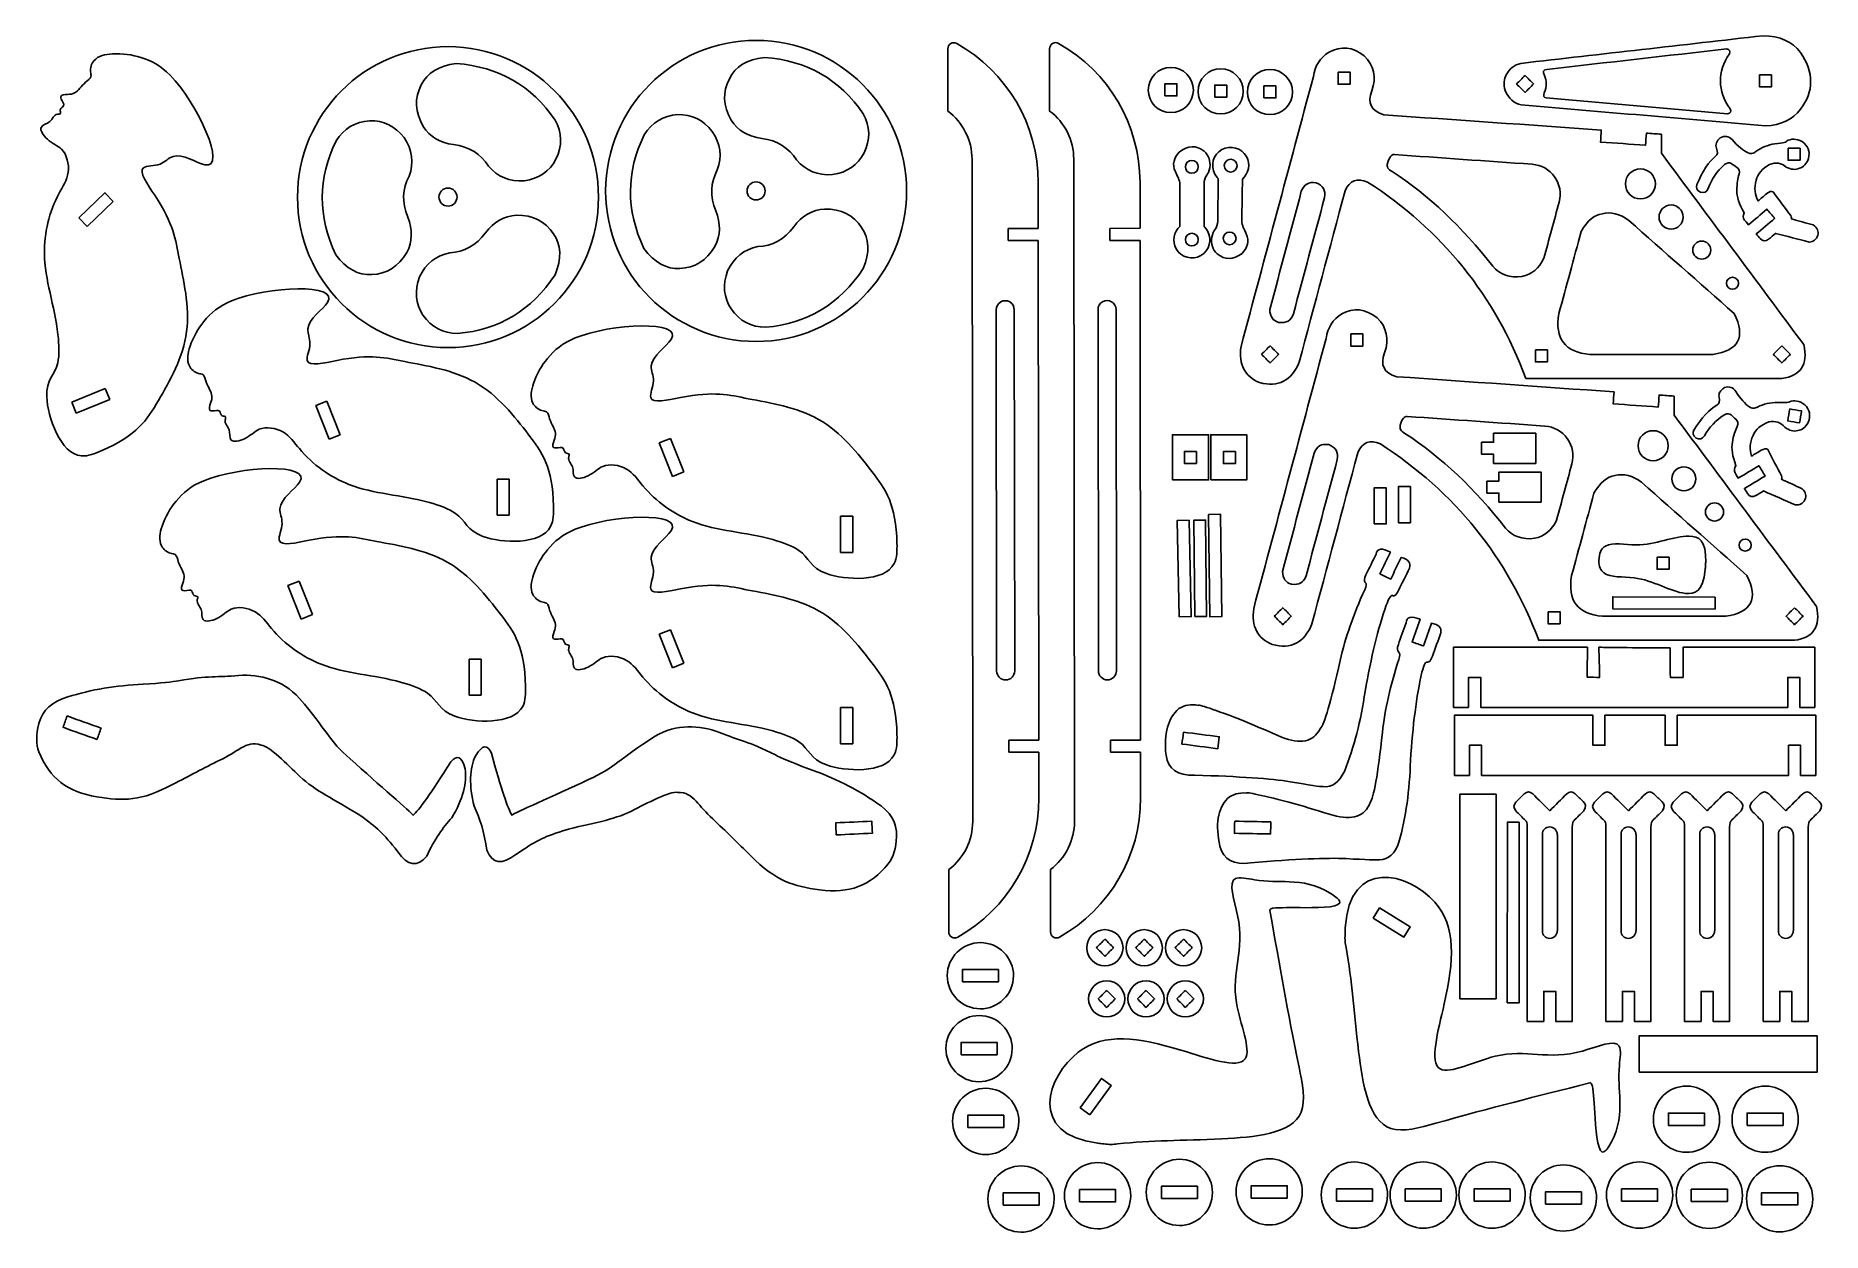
# Model space of a CAD drawing. Extents: x -114 to 347, y -110 to 199.
import ezdxf

# ---------------------------------------------------------------- set-up
doc = ezdxf.new("R2010")
doc.units = 0
doc.header["$MEASUREMENT"] = 0
doc.layers.get('0').update_dxf_attribs({"linetype": 'CONTINUOUS'})

msp = doc.modelspace()

# ---------------------------------------------------------------- linework, layer by layer
at = {"color": 1}
for points in [[(177.2257, 183.4314), (180.3367, 183.4314), (180.3367, 186.5424), (177.2257, 186.5424), (177.2257, 183.4314)], [(190.1056, 183.0878), (193.2166, 183.0878), (193.2166, 186.1988), (190.1056, 186.1988), (190.1056, 183.0878)], [(202.8226, 182.9071), (205.9336, 182.9071), (205.9336, 186.0181), (202.8226, 186.0181), (202.8226, 182.9071)], [(179.1964, 84.234), (188.527, 84.234), (188.527, 95.8974), (179.1964, 95.8974), (179.1964, 84.234)], [(189.068, 84.2212), (198.3986, 84.2212), (198.3986, 95.8846), (189.068, 95.8846), (189.068, 84.2212)], [(231.2847, 72.8399), (234.3947, 72.8399), (234.3947, 82.1709), (231.2847, 82.1709), (231.2847, 72.8399)], [(237.5602, 73.1714), (240.6702, 73.1714), (240.6702, 82.5024), (237.5602, 82.5024), (237.5602, 73.1714)], [(124.9193, -45.4429), (134.2305, -45.4429), (134.2305, -42.2751), (124.9193, -42.2751), (124.9193, -45.4429)], [(299.7381, -68.7399), (345.7381, -68.7399), (345.7381, -59.4093), (299.7381, -59.4093), (299.7381, -68.7399)], [(124.5756, -64.2719), (133.8868, -64.2719), (133.8868, -61.1041), (124.5756, -61.1041), (124.5756, -64.2719)], [(126.2941, -83.0763), (135.6053, -83.0763), (135.6053, -79.9085), (126.2941, -79.9085), (126.2941, -83.0763)], [(307.3066, -82.5024), (316.6178, -82.5024), (316.6178, -79.3346), (307.3066, -79.3346), (307.3066, -82.5024)], [(327.6266, -82.5024), (336.9378, -82.5024), (336.9378, -79.3346), (327.6266, -79.3346), (327.6266, -82.5024)], [(135.4266, -103.128), (144.7378, -103.128), (144.7378, -99.9602), (135.4266, -99.9602), (135.4266, -103.128)], [(155.1928, -102.2686), (164.504, -102.2686), (164.504, -99.1008), (155.1928, -99.1008), (155.1928, -102.2686)], [(176.3191, -101.4092), (185.6303, -101.4092), (185.6303, -98.2414), (176.3191, -98.2414), (176.3191, -101.4092)], [(199.5229, -101.2743), (208.8341, -101.2743), (208.8341, -98.1065), (199.5229, -98.1065), (199.5229, -101.2743)], [(221.5265, -102.1058), (230.8377, -102.1058), (230.8377, -98.938), (221.5265, -98.938), (221.5265, -102.1058)], [(239.3091, -102.1058), (248.6203, -102.1058), (248.6203, -98.938), (239.3091, -98.938), (239.3091, -102.1058)], [(257.0891, -102.1058), (266.4003, -102.1058), (266.4003, -98.938), (257.0891, -98.938), (257.0891, -102.1058)], [(275.5088, -102.8582), (284.82, -102.8582), (284.82, -99.6904), (275.5088, -99.6904), (275.5088, -102.8582)], [(295.1891, -102.1058), (304.5003, -102.1058), (304.5003, -98.938), (295.1891, -98.938), (295.1891, -102.1058)], [(313.2069, -102.1708), (322.5181, -102.1708), (322.5181, -99.003), (313.2069, -99.003), (313.2069, -102.1708)], [(331.3758, -103.0673), (340.687, -103.0673), (340.687, -99.8995), (331.3758, -99.8995), (331.3758, -103.0673)]]:
    msp.add_lwpolyline(points, close=True, dxfattribs=at)
for centre in [(184.1927, 165.0952), (184.1927, 146.3052)]:
    msp.add_ellipse(centre, major_axis=(0, 1.65), ratio=1, start_param=0, end_param=6.28318, dxfattribs=at)
for points, knots in [([(269.1566, 191.8274), (290.0349, 194.2054), (310.9135, 196.5836), (331.792, 198.9619), (331.792, 198.9619), (336.0296, 198.9091), (339.2426, 197.4757), (341.4305, 194.662), (341.4305, 194.662), (344.9047, 189.4394), (344.9024, 184.5368), (341.4232, 179.9546), (341.4232, 179.9546), (339.4113, 177.3344), (336.3969, 175.8992), (332.3803, 175.6493), (332.3803, 175.6493), (311.3486, 177.4826), (290.3168, 179.3159), (269.285, 181.1493), (269.285, 181.1493), (267.3915, 181.4548), (265.9949, 182.6838), (265.0954, 184.8362), (265.0954, 184.8362), (264.697, 186.4748), (264.7879, 187.8133), (265.3684, 188.8515), (265.3684, 188.8515), (266.172, 190.4354), (267.4348, 191.4274), (269.1566, 191.8274)], [0, 0, 0, 0, 0.125, 0.125, 0.125, 0.125, 0.25, 0.25, 0.25, 0.25, 0.375, 0.375, 0.375, 0.375, 0.5, 0.5, 0.5, 0.5, 0.625, 0.625, 0.625, 0.625, 0.75, 0.75, 0.75, 0.75, 0.875, 0.875, 0.875, 0.875, 1, 1, 1, 1]), ([(-83.7009, 157.7458), (-85.5183, 160.5329), (-87.9482, 163.8337), (-86.591, 164.8468), (-86.591, 164.8468), (-85.8149, 165.4261), (-83.8004, 165.2573), (-82.3173, 165.8253), (-82.3173, 165.8253), (-81.0063, 166.3274), (-80.1106, 167.4053), (-78.9702, 167.7794), (-78.9702, 167.7794), (-76.469, 168.5998), (-72.7904, 166.0353), (-70.7462, 165.6311), (-70.7462, 165.6311), (-64.787, 164.4526), (-72.7197, 181.6343), (-79.7046, 188.7349), (-79.7046, 188.7349), (-82.2075, 191.2792), (-84.5886, 192.5291), (-87.2881, 193.3534), (-87.2881, 193.3534), (-89.537, 194.04), (-92.0069, 194.4311), (-94.629, 194.2637), (-94.629, 194.2637), (-96.4282, 194.1489), (-98.299, 193.771), (-99.3899, 192.5048), (-99.3899, 192.5048), (-100.0418, 191.7482), (-100.4152, 190.6743), (-100.2812, 189.606), (-100.2812, 189.606), (-100.227, 189.174), (-100.0899, 188.7429), (-100.1649, 188.3853), (-100.1649, 188.3853), (-100.2879, 187.7976), (-100.9836, 187.4083), (-101.5592, 186.9302), (-101.5592, 186.9302), (-102.695, 185.9866), (-103.3627, 184.697), (-104.4213, 184.1681), (-104.4213, 184.1681), (-104.9126, 183.9226), (-105.4881, 183.8409), (-106.2279, 183.7893), (-106.2279, 183.7893), (-106.9709, 183.7374), (-107.8796, 183.7158), (-107.9904, 183.2145), (-107.9904, 183.2145), (-108.0286, 183.0412), (-107.9715, 182.8105), (-107.8762, 182.5837), (-107.8762, 182.5837), (-107.6059, 181.9408), (-107.0285, 181.3294), (-107.2528, 180.8767), (-107.2528, 180.8767), (-107.4205, 180.538), (-108.037, 180.2881), (-108.1048, 179.817), (-108.1048, 179.817), (-108.1521, 179.4875), (-107.9311, 179.0499), (-108.0745, 178.8667), (-108.0745, 178.8667), (-108.1851, 178.7255), (-108.5123, 178.7355), (-108.7847, 178.6846), (-108.7847, 178.6846), (-109.8097, 178.493), (-110.0568, 177.4374), (-110.7968, 176.7963), (-110.7968, 176.7963), (-111.4957, 176.1906), (-112.6344, 175.9547), (-112.9779, 175.3692), (-112.9779, 175.3692), (-113.4431, 174.5763), (-112.45, 173.1424), (-111.4178, 172.203), (-111.4178, 172.203), (-110.1053, 171.0087), (-108.7296, 170.6136), (-107.7442, 169.6256), (-107.7442, 169.6256), (-106.3925, 168.2703), (-105.7754, 165.7992), (-106.0585, 163.705), (-106.0585, 163.705), (-106.3376, 161.6402), (-107.4919, 159.9417), (-108.4613, 158.1316), (-108.4613, 158.1316), (-110.9838, 153.422), (-112.2564, 147.9569), (-112.1882, 142.7869), (-112.1882, 142.7869), (-112.096, 135.8107), (-109.5625, 129.3722), (-108.6913, 121.7685), (-108.6913, 121.7685), (-108.3936, 119.1701), (-108.29, 116.4355), (-108.7435, 114.4873), (-108.7435, 114.4873), (-109.4908, 111.277), (-111.7506, 110.2013), (-111.5802, 105.6884), (-111.5802, 105.6884), (-111.3857, 100.5347), (-108.0218, 90.8983), (-102.6268, 90.4383), (-102.6268, 90.4383), (-100.9757, 90.2976), (-99.1343, 91.0163), (-97.5049, 91.7256), (-97.5049, 91.7256), (-88.1641, 95.7918), (-85.7866, 99.548), (-82.7301, 104.761), (-82.7301, 104.761), (-79.8382, 109.6931), (-76.3383, 115.9292), (-75.4694, 122.5439), (-75.4694, 122.5439), (-74.6132, 129.0622), (-76.3119, 135.9481), (-77.3681, 141.3767), (-77.3681, 141.3767), (-78.3475, 146.4104), (-78.7745, 150.191), (-83.7009, 157.7458)], [0, 0, 0, 0, 0.02857143, 0.02857143, 0.02857143, 0.02857143, 0.05714286, 0.05714286, 0.05714286, 0.05714286, 0.08571429, 0.08571429, 0.08571429, 0.08571429, 0.11428571, 0.11428571, 0.11428571, 0.11428571, 0.14285714, 0.14285714, 0.14285714, 0.14285714, 0.17142857, 0.17142857, 0.17142857, 0.17142857, 0.2, 0.2, 0.2, 0.2, 0.22857143, 0.22857143, 0.22857143, 0.22857143, 0.25714286, 0.25714286, 0.25714286, 0.25714286, 0.28571429, 0.28571429, 0.28571429, 0.28571429, 0.31428571, 0.31428571, 0.31428571, 0.31428571, 0.34285714, 0.34285714, 0.34285714, 0.34285714, 0.37142857, 0.37142857, 0.37142857, 0.37142857, 0.4, 0.4, 0.4, 0.4, 0.42857143, 0.42857143, 0.42857143, 0.42857143, 0.45714286, 0.45714286, 0.45714286, 0.45714286, 0.48571429, 0.48571429, 0.48571429, 0.48571429, 0.51428571, 0.51428571, 0.51428571, 0.51428571, 0.54285714, 0.54285714, 0.54285714, 0.54285714, 0.57142857, 0.57142857, 0.57142857, 0.57142857, 0.6, 0.6, 0.6, 0.6, 0.62857143, 0.62857143, 0.62857143, 0.62857143, 0.65714286, 0.65714286, 0.65714286, 0.65714286, 0.68571429, 0.68571429, 0.68571429, 0.68571429, 0.71428571, 0.71428571, 0.71428571, 0.71428571, 0.74285714, 0.74285714, 0.74285714, 0.74285714, 0.77142857, 0.77142857, 0.77142857, 0.77142857, 0.8, 0.8, 0.8, 0.8, 0.82857143, 0.82857143, 0.82857143, 0.82857143, 0.85714286, 0.85714286, 0.85714286, 0.85714286, 0.88571429, 0.88571429, 0.88571429, 0.88571429, 0.91428571, 0.91428571, 0.91428571, 0.91428571, 0.94285714, 0.94285714, 0.94285714, 0.94285714, 0.97142857, 0.97142857, 0.97142857, 0.97142857, 1, 1, 1, 1]), ([(30.9384, 157.2704), (30.9384, 178.742), (13.5322, 196.1482), (-7.9394, 196.1483), (-7.9394, 196.1483), (-29.411, 196.1483), (-46.8173, 178.7421), (-46.8174, 157.2705), (-46.8174, 157.2705), (-46.8174, 135.7988), (-29.4113, 118.3926), (-7.9396, 118.3925), (-7.9396, 118.3925), (13.5321, 118.3924), (30.9383, 135.7985), (30.9384, 157.2702)], [0, 0, 0, 0, 0.25, 0.25, 0.25, 0.25, 0.5, 0.5, 0.5, 0.5, 0.75, 0.75, 0.75, 0.75, 1, 1, 1, 1]), ([(110.5289, 158.8622), (110.5289, 180.3338), (93.1227, 197.74), (71.6511, 197.7401), (71.6511, 197.7401), (50.1795, 197.7401), (32.7732, 180.3339), (32.7731, 158.8623), (32.7731, 158.8623), (32.7731, 137.3906), (50.1792, 119.9844), (71.6509, 119.9843), (71.6509, 119.9843), (93.1226, 119.9842), (110.5288, 137.3903), (110.5289, 158.862)], [0, 0, 0, 0, 0.25, 0.25, 0.25, 0.25, 0.5, 0.5, 0.5, 0.5, 0.75, 0.75, 0.75, 0.75, 1, 1, 1, 1]), ([(123.4787, 196.9438), (122.9969, 197.2142), (122.4079, 197.2086), (121.9313, 196.9292), (121.9313, 196.9292), (121.4547, 196.6498), (121.1621, 196.1384), (121.1627, 195.586)], [0, 0, 0, 0, 0.5, 0.5, 0.5, 0.5, 1, 1, 1, 1]), ([(149.7632, 196.9713), (149.2814, 197.2416), (148.6923, 197.236), (148.2158, 196.9566), (148.2158, 196.9566), (147.7392, 196.6772), (147.4466, 196.1659), (147.4472, 195.6134)], [0, 0, 0, 0, 0.5, 0.5, 0.5, 0.5, 1, 1, 1, 1]), ([(305.4818, 173.5187), (304.1892, 173.6092), (302.8963, 173.6996), (301.6036, 173.7899), (301.6036, 173.7899), (301.5312, 172.7557), (301.4589, 171.7215), (301.3865, 170.6872), (301.3865, 170.6872), (297.5082, 170.9584), (293.6299, 171.2296), (289.7515, 171.5008), (289.7515, 171.5008), (289.8238, 172.535), (289.8962, 173.5692), (289.9686, 174.6035), (289.9686, 174.6035), (271.2561, 175.912), (252.5436, 177.2205), (233.8311, 178.529), (233.8311, 178.529), (230.5217, 179.4928), (229.4754, 181.5507), (230.6924, 184.7027), (230.6924, 184.7027), (231.9293, 188.2405), (231.2815, 191.2622), (228.7489, 193.7678), (228.7489, 193.7678), (225.7399, 196.0881), (222.7034, 196.4116), (219.6394, 194.7382), (219.6394, 194.7382), (217.3333, 193.2913), (215.9813, 191.1783), (215.5832, 188.3994), (215.5832, 188.3994), (209.3549, 165.1549), (203.1266, 141.9104), (196.8982, 118.6659), (196.8982, 118.6659), (196.2682, 114.0173), (197.8657, 110.9181), (201.6907, 109.3683), (201.6907, 109.3683), (206.5322, 108.0464), (209.9418, 109.8039), (211.9194, 114.641), (211.9194, 114.641), (215.8697, 129.3839), (219.8201, 144.1268), (223.7705, 158.8698), (223.7705, 158.8698), (224.9465, 161.5966), (226.8911, 162.3563), (229.6043, 161.1491), (229.6043, 161.1491), (248.8341, 148.7572), (262.4664, 131.8517), (270.5012, 110.4329), (270.5012, 110.4329), (292.532, 110.4329), (314.5628, 110.4329), (336.5936, 110.4329), (336.5936, 110.4329), (341.5026, 111.0785), (343.4003, 113.9877), (342.2867, 119.1604), (342.2867, 119.1604), (330.0184, 135.6428), (317.7501, 152.1252), (305.4818, 168.6076), (305.4818, 168.6076), (305.4818, 170.2446), (305.4818, 171.8816), (305.4818, 173.5187)], [0, 0, 0, 0, 0.05263158, 0.05263158, 0.05263158, 0.05263158, 0.10526316, 0.10526316, 0.10526316, 0.10526316, 0.15789474, 0.15789474, 0.15789474, 0.15789474, 0.21052632, 0.21052632, 0.21052632, 0.21052632, 0.26315789, 0.26315789, 0.26315789, 0.26315789, 0.31578947, 0.31578947, 0.31578947, 0.31578947, 0.36842105, 0.36842105, 0.36842105, 0.36842105, 0.42105263, 0.42105263, 0.42105263, 0.42105263, 0.47368421, 0.47368421, 0.47368421, 0.47368421, 0.52631579, 0.52631579, 0.52631579, 0.52631579, 0.57894737, 0.57894737, 0.57894737, 0.57894737, 0.63157895, 0.63157895, 0.63157895, 0.63157895, 0.68421053, 0.68421053, 0.68421053, 0.68421053, 0.73684211, 0.73684211, 0.73684211, 0.73684211, 0.78947368, 0.78947368, 0.78947368, 0.78947368, 0.84210526, 0.84210526, 0.84210526, 0.84210526, 0.89473684, 0.89473684, 0.89473684, 0.89473684, 0.94736842, 0.94736842, 0.94736842, 0.94736842, 1, 1, 1, 1]), ([(323.0509, 194.3215), (319.8693, 189.5263), (319.9314, 184.7734), (323.2372, 180.063), (323.2372, 180.063), (323.5638, 179.3468), (323.3382, 178.9274), (322.5604, 178.8051), (322.5604, 178.8051), (306.9576, 180.1701), (291.3548, 181.5351), (275.752, 182.9002), (275.752, 182.9002), (275.1121, 182.9891), (274.9354, 183.4305), (275.2222, 184.2243), (275.2222, 184.2243), (275.8741, 185.8659), (275.8871, 187.3549), (275.2613, 188.6913), (275.2613, 188.6913), (274.7621, 189.682), (274.9851, 190.21), (275.9305, 190.2752), (275.9305, 190.2752), (291.4007, 192.0372), (306.871, 193.7992), (322.3413, 195.5613), (322.3413, 195.5613), (323.1218, 195.4594), (323.3583, 195.0461), (323.0509, 194.3215)], [0, 0, 0, 0, 0.125, 0.125, 0.125, 0.125, 0.25, 0.25, 0.25, 0.25, 0.375, 0.375, 0.375, 0.375, 0.5, 0.5, 0.5, 0.5, 0.625, 0.625, 0.625, 0.625, 0.75, 0.75, 0.75, 0.75, 0.875, 0.875, 0.875, 0.875, 1, 1, 1, 1]), ([(19.7206, 177.1858), (13.6863, 186.0671), (5.1759, 190.9338), (-5.8104, 191.7854), (-5.8104, 191.7854), (-10.3363, 191.2372), (-13.3469, 189.3891), (-14.8418, 186.2413), (-14.8418, 186.2413), (-16.6485, 182.8558), (-16.4914, 179.2904), (-14.3706, 175.5454), (-14.3706, 175.5454), (-12.6368, 172.8697), (-10.0131, 171.2991), (-6.5001, 170.8338), (-6.5001, 170.8338), (-2.4665, 170.2857), (0.5377, 168.4334), (2.5125, 165.2766), (2.5125, 165.2766), (4.8902, 162.4744), (7.981, 161.2119), (11.7845, 161.4893), (11.7845, 161.4893), (15.5589, 162.0753), (18.2809, 163.9392), (19.9508, 167.0808), (19.9508, 167.0808), (21.6008, 170.5334), (21.5242, 173.9018), (19.7206, 177.1858)], [0, 0, 0, 0, 0.125, 0.125, 0.125, 0.125, 0.25, 0.25, 0.25, 0.25, 0.375, 0.375, 0.375, 0.375, 0.5, 0.5, 0.5, 0.5, 0.625, 0.625, 0.625, 0.625, 0.75, 0.75, 0.75, 0.75, 0.875, 0.875, 0.875, 0.875, 1, 1, 1, 1]), ([(99.3111, 178.7776), (93.2768, 187.6589), (84.7664, 192.5256), (73.7801, 193.3772), (73.7801, 193.3772), (69.2542, 192.829), (66.2436, 190.9809), (64.7487, 187.8331), (64.7487, 187.8331), (62.942, 184.4476), (63.0991, 180.8822), (65.2199, 177.1372), (65.2199, 177.1372), (66.9537, 174.4615), (69.5774, 172.8909), (73.0904, 172.4256), (73.0904, 172.4256), (77.124, 171.8775), (80.1282, 170.0252), (82.103, 166.8684), (82.103, 166.8684), (84.4807, 164.0662), (87.5715, 162.8037), (91.375, 163.0811), (91.375, 163.0811), (95.1494, 163.6671), (97.8714, 165.531), (99.5413, 168.6726), (99.5413, 168.6726), (101.1913, 172.1252), (101.1147, 175.4936), (99.3111, 178.7776)], [0, 0, 0, 0, 0.125, 0.125, 0.125, 0.125, 0.25, 0.25, 0.25, 0.25, 0.375, 0.375, 0.375, 0.375, 0.5, 0.5, 0.5, 0.5, 0.625, 0.625, 0.625, 0.625, 0.75, 0.75, 0.75, 0.75, 0.875, 0.875, 0.875, 0.875, 1, 1, 1, 1]), ([(184.598, 184.9304), (184.598, 188.1512), (181.9871, 190.7621), (178.7663, 190.7621), (178.7663, 190.7621), (175.5455, 190.7621), (172.9347, 188.1512), (172.9347, 184.9304), (172.9347, 184.9304), (172.9347, 181.7096), (175.5455, 179.0988), (178.7663, 179.0988), (178.7663, 179.0988), (181.987, 179.0987), (184.598, 181.7096), (184.598, 184.9304)], [0, 0, 0, 0, 0.25, 0.25, 0.25, 0.25, 0.5, 0.5, 0.5, 0.5, 0.75, 0.75, 0.75, 0.75, 1, 1, 1, 1]), ([(197.4779, 184.5868), (197.4779, 187.8076), (194.867, 190.4185), (191.6462, 190.4185), (191.6462, 190.4185), (188.4254, 190.4185), (185.8146, 187.8076), (185.8146, 184.5868), (185.8146, 184.5868), (185.8146, 181.366), (188.4254, 178.7552), (191.6462, 178.7552), (191.6462, 178.7552), (194.8669, 178.7551), (197.4779, 181.366), (197.4779, 184.5868)], [0, 0, 0, 0, 0.25, 0.25, 0.25, 0.25, 0.5, 0.5, 0.5, 0.5, 0.75, 0.75, 0.75, 0.75, 1, 1, 1, 1]), ([(210.1949, 184.4061), (210.1949, 187.6269), (207.584, 190.2378), (204.3632, 190.2378), (204.3632, 190.2378), (201.1424, 190.2378), (198.5316, 187.6269), (198.5316, 184.4061), (198.5316, 184.4061), (198.5316, 181.1853), (201.1424, 178.5745), (204.3632, 178.5745), (204.3632, 178.5745), (207.5839, 178.5744), (210.1949, 181.1853), (210.1949, 184.4061)], [0, 0, 0, 0, 0.25, 0.25, 0.25, 0.25, 0.5, 0.5, 0.5, 0.5, 0.75, 0.75, 0.75, 0.75, 1, 1, 1, 1]), ([(221.9721, 189.5595), (223.0088, 189.5595), (224.0455, 189.5595), (225.0823, 189.5595), (225.0823, 189.5595), (225.0823, 188.5228), (225.0823, 187.486), (225.0823, 186.4492), (225.0823, 186.4492), (224.0456, 186.4492), (223.0089, 186.4492), (221.9721, 186.4492), (221.9721, 186.4492), (221.9721, 187.4859), (221.9721, 188.5227), (221.9721, 189.5595)], [0, 0, 0, 0, 0.25, 0.25, 0.25, 0.25, 0.5, 0.5, 0.5, 0.5, 0.75, 0.75, 0.75, 0.75, 1, 1, 1, 1]), ([(270.2634, 188.7004), (271.0015, 187.9724), (271.7395, 187.2444), (272.4776, 186.5163), (272.4776, 186.5163), (271.7496, 185.7781), (271.0215, 185.04), (270.2934, 184.3019), (270.2934, 184.3019), (269.5554, 185.03), (268.8173, 185.7581), (268.0792, 186.4862), (268.0792, 186.4862), (268.8072, 187.2241), (269.5353, 187.9623), (270.2634, 188.7004)], [0, 0, 0, 0, 0.25, 0.25, 0.25, 0.25, 0.5, 0.5, 0.5, 0.5, 0.75, 0.75, 0.75, 0.75, 1, 1, 1, 1]), ([(330.8079, 188.8574), (331.8446, 188.8573), (332.8813, 188.8573), (333.9181, 188.8574), (333.9181, 188.8574), (333.9251, 187.8278), (333.9322, 186.7982), (333.9393, 185.7685), (333.9393, 185.7685), (332.9026, 185.7615), (331.8659, 185.7544), (330.8291, 185.7473), (330.8291, 185.7473), (330.8221, 186.784), (330.815, 187.8207), (330.8079, 188.8574)], [0, 0, 0, 0, 0.25, 0.25, 0.25, 0.25, 0.5, 0.5, 0.5, 0.5, 0.75, 0.75, 0.75, 0.75, 1, 1, 1, 1]), ([(-36.8277, 171.8018), (-41.5724, 162.1697), (-41.6035, 152.3661), (-36.9205, 142.3914), (-36.9205, 142.3914), (-34.2095, 138.726), (-31.116, 137.0202), (-27.6406, 137.2742), (-27.6406, 137.2742), (-23.8045, 137.3743), (-20.7814, 139.2709), (-18.5715, 142.9641), (-18.5715, 142.9641), (-17.1005, 145.7928), (-17.0298, 148.8498), (-18.3594, 152.1347), (-18.3594, 152.1347), (-19.8741, 155.9131), (-19.7462, 159.4401), (-17.9758, 162.7159), (-17.9758, 162.7159), (-16.7127, 166.167), (-17.1405, 169.4782), (-19.2595, 172.649), (-19.2595, 172.649), (-21.6323, 175.6421), (-24.5971, 177.0892), (-28.1535, 176.9905), (-28.1535, 176.9905), (-31.9707, 176.7209), (-34.8621, 174.9914), (-36.8277, 171.8018)], [0, 0, 0, 0, 0.125, 0.125, 0.125, 0.125, 0.25, 0.25, 0.25, 0.25, 0.375, 0.375, 0.375, 0.375, 0.5, 0.5, 0.5, 0.5, 0.625, 0.625, 0.625, 0.625, 0.75, 0.75, 0.75, 0.75, 0.875, 0.875, 0.875, 0.875, 1, 1, 1, 1]), ([(42.7628, 173.3936), (38.0181, 163.7615), (37.987, 153.9579), (42.67, 143.9832), (42.67, 143.9832), (45.381, 140.3178), (48.4745, 138.612), (51.9499, 138.866), (51.9499, 138.866), (55.786, 138.9661), (58.8091, 140.8627), (61.019, 144.5559), (61.019, 144.5559), (62.49, 147.3846), (62.5607, 150.4416), (61.2311, 153.7265), (61.2311, 153.7265), (59.7164, 157.5049), (59.8443, 161.0319), (61.6147, 164.3077), (61.6147, 164.3077), (62.8778, 167.7588), (62.45, 171.07), (60.331, 174.2408), (60.331, 174.2408), (57.9582, 177.2339), (54.9934, 178.681), (51.437, 178.5823), (51.437, 178.5823), (47.6198, 178.3127), (44.7284, 176.5832), (42.7628, 173.3936)], [0, 0, 0, 0, 0.125, 0.125, 0.125, 0.125, 0.25, 0.25, 0.25, 0.25, 0.375, 0.375, 0.375, 0.375, 0.5, 0.5, 0.5, 0.5, 0.625, 0.625, 0.625, 0.625, 0.75, 0.75, 0.75, 0.75, 0.875, 0.875, 0.875, 0.875, 1, 1, 1, 1]), ([(186.5116, 142.183), (184.2807, 140.9014), (181.432, 141.671), (180.1504, 143.9019), (180.1504, 143.9019), (179.0285, 145.8548), (179.4789, 148.2809), (181.105, 149.7151), (181.105, 149.7151), (181.105, 149.7151), (181.105, 149.7152), (181.1049, 149.7153), (181.1049, 149.7153), (181.1127, 153.3027), (181.1204, 156.8901), (181.1282, 160.4777), (181.1282, 160.4777), (181.1343, 161.6661), (180.4003, 162.7697), (179.9392, 163.8451), (179.9392, 163.8451), (179.0197, 165.7186), (179.5947, 167.4876), (180.9391, 168.9198), (180.9391, 168.9198), (183.2259, 170.6937), (185.3664, 170.7568), (187.3604, 169.1088), (187.3604, 169.1088), (188.5599, 168.03), (189.0557, 166.608), (188.8482, 164.8429), (188.8482, 164.8429), (188.619, 163.9034), (188.3565, 163.2697), (188.0609, 162.9416), (188.0609, 162.9416), (187.5937, 162.2702), (187.3563, 161.5255), (187.3492, 160.7078), (187.3492, 160.7078), (187.3492, 160.7078), (187.3756, 149.6249), (187.3756, 149.6249), (187.3756, 149.6249), (187.7048, 149.3166), (187.9946, 148.9554), (188.2309, 148.544), (188.2309, 148.544), (189.5125, 146.3131), (188.7425, 143.4646), (186.5116, 142.183)], [0, 0, 0, 0, 0.07692308, 0.07692308, 0.07692308, 0.07692308, 0.15384615, 0.15384615, 0.15384615, 0.15384615, 0.23076923, 0.23076923, 0.23076923, 0.23076923, 0.30769231, 0.30769231, 0.30769231, 0.30769231, 0.38461538, 0.38461538, 0.38461538, 0.38461538, 0.46153846, 0.46153846, 0.46153846, 0.46153846, 0.53846154, 0.53846154, 0.53846154, 0.53846154, 0.61538462, 0.61538462, 0.61538462, 0.61538462, 0.69230769, 0.69230769, 0.69230769, 0.69230769, 0.76923077, 0.76923077, 0.76923077, 0.76923077, 0.84615385, 0.84615385, 0.84615385, 0.84615385, 0.92307692, 0.92307692, 0.92307692, 0.92307692, 1, 1, 1, 1]), ([(191.9508, 169.5455), (194.1982, 170.7981), (197.0366, 169.9915), (198.2892, 167.7442), (198.2892, 167.7442), (199.3856, 165.7769), (198.9038, 163.3569), (197.2592, 161.9439), (197.2592, 161.9439), (197.2592, 161.9438), (197.2592, 161.9437), (197.2592, 161.9437), (197.2592, 161.9437), (197.205, 158.3567), (197.1507, 154.7696), (197.0963, 151.1825), (197.0963, 151.1825), (197.0748, 149.9943), (197.7944, 148.8812), (198.2415, 147.7999), (198.2415, 147.7999), (199.1366, 145.9147), (198.5387, 144.1532), (197.1758, 142.7386), (197.1758, 142.7386), (194.8662, 140.9945), (192.7251, 140.9592), (190.7526, 142.633), (190.7526, 142.633), (189.5673, 143.7272), (189.0899, 145.1556), (189.3203, 146.9179), (189.3203, 146.9179), (189.5617, 147.8542), (189.8324, 148.4845), (190.1323, 148.8088), (190.1323, 148.8088), (190.6081, 149.4741), (190.8551, 150.2156), (190.8729, 151.0331), (190.8729, 151.0331), (190.8729, 151.0331), (190.9903, 162.1154), (190.9903, 162.1154), (190.9903, 162.1154), (190.6651, 162.428), (190.38, 162.793), (190.1491, 163.2073), (190.1491, 163.2073), (188.8965, 165.4547), (189.7034, 168.293), (191.9508, 169.5455)], [0, 0, 0, 0, 0.07692308, 0.07692308, 0.07692308, 0.07692308, 0.15384615, 0.15384615, 0.15384615, 0.15384615, 0.23076923, 0.23076923, 0.23076923, 0.23076923, 0.30769231, 0.30769231, 0.30769231, 0.30769231, 0.38461538, 0.38461538, 0.38461538, 0.38461538, 0.46153846, 0.46153846, 0.46153846, 0.46153846, 0.53846154, 0.53846154, 0.53846154, 0.53846154, 0.61538462, 0.61538462, 0.61538462, 0.61538462, 0.69230769, 0.69230769, 0.69230769, 0.69230769, 0.76923077, 0.76923077, 0.76923077, 0.76923077, 0.84615385, 0.84615385, 0.84615385, 0.84615385, 0.92307692, 0.92307692, 0.92307692, 0.92307692, 1, 1, 1, 1]), ([(326.9787, 151.3095), (326.5272, 151.9072), (326.491, 152.5291), (326.8701, 153.1753), (326.8701, 153.1753), (325.5674, 155.4635), (324.9411, 157.4156), (324.9911, 159.0318), (324.9911, 159.0318), (324.9759, 160.765), (325.1707, 162.1611), (325.5757, 163.2202), (325.5757, 163.2202), (325.7776, 163.9866), (325.5523, 164.5947), (324.8996, 165.0446), (324.8996, 165.0446), (324.4304, 165.3459), (323.9612, 165.6472), (323.4919, 165.9485), (323.4919, 165.9485), (323.0536, 166.2273), (322.4865, 166.1474), (321.7907, 165.7088), (321.7907, 165.7088), (319.8569, 163.9812), (318.4518, 161.897), (317.5757, 159.4564), (317.5757, 159.4564), (317.1487, 158.5802), (316.487, 158.2647), (315.5904, 158.5101), (315.5904, 158.5101), (314.6726, 159.0348), (314.3572, 159.6966), (314.6442, 160.4954), (314.6442, 160.4954), (316.1495, 164.0424), (317.7624, 166.4824), (319.4828, 167.8153), (319.4828, 167.8153), (320.0401, 168.2357), (320.1154, 168.9479), (319.7085, 169.9519), (319.7085, 169.9519), (319.3669, 170.8371), (319.6933, 171.7211), (320.6879, 172.6037), (320.6879, 172.6037), (321.8298, 173.2129), (322.8481, 173.0498), (323.7426, 172.1144), (323.7426, 172.1144), (325.2098, 170.457), (326.6025, 169.317), (327.9205, 168.6946), (327.9205, 168.6946), (328.5033, 168.4144), (329.06, 168.4593), (329.5902, 168.8296)], [0, 0, 0, 0, 0.06666667, 0.06666667, 0.06666667, 0.06666667, 0.13333333, 0.13333333, 0.13333333, 0.13333333, 0.2, 0.2, 0.2, 0.2, 0.26666667, 0.26666667, 0.26666667, 0.26666667, 0.33333333, 0.33333333, 0.33333333, 0.33333333, 0.4, 0.4, 0.4, 0.4, 0.46666667, 0.46666667, 0.46666667, 0.46666667, 0.53333333, 0.53333333, 0.53333333, 0.53333333, 0.6, 0.6, 0.6, 0.6, 0.66666667, 0.66666667, 0.66666667, 0.66666667, 0.73333333, 0.73333333, 0.73333333, 0.73333333, 0.8, 0.8, 0.8, 0.8, 0.86666667, 0.86666667, 0.86666667, 0.86666667, 0.93333333, 0.93333333, 0.93333333, 0.93333333, 1, 1, 1, 1]), ([(329.5902, 168.8297), (329.6849, 168.9017), (329.7805, 168.9724), (329.8769, 169.0412), (329.8769, 169.0412), (331.3234, 170.0748), (332.9634, 170.7468), (334.7971, 171.0569), (334.7971, 171.0569), (336.9937, 171.324), (337.9982, 171.5401), (337.8105, 171.7051), (337.8105, 171.7051), (338.9624, 172.4302), (340.3102, 172.3985), (341.8538, 171.6101), (341.8538, 171.6101), (343.3632, 170.5381), (343.9049, 169.0755), (343.4785, 167.2227), (343.4785, 167.2227), (342.9446, 165.8741), (342.17, 165.0366), (341.1548, 164.7106), (341.1548, 164.7106), (340.1315, 164.26), (338.9741, 164.3722), (337.6826, 165.0472), (337.6826, 165.0472), (336.498, 166.096), (335.0702, 166.3218), (333.3994, 165.7247), (333.3994, 165.7247), (331.5382, 164.6175), (330.394, 163.2547), (329.9666, 161.6365), (329.9666, 161.6365), (329.4277, 159.6451), (329.5882, 157.8616), (330.4481, 156.2862), (330.4481, 156.2862), (331.1946, 156.9185), (331.9412, 157.5509), (332.6878, 158.1833), (332.6878, 158.1833), (333.3135, 158.6937), (333.8608, 158.8502), (334.3295, 158.6526), (334.3295, 158.6526), (335.8538, 156.5955), (337.3783, 154.5384), (338.9026, 152.4813), (338.9026, 152.4813), (339.0962, 152.0465), (339.1361, 151.7721), (339.0221, 151.6583), (339.0221, 151.6583), (340.9201, 151.1311), (342.8181, 150.6039), (344.7161, 150.0766), (344.7161, 150.0766), (345.7903, 149.3314), (346.1832, 148.4398), (345.8946, 147.4019), (345.8946, 147.4019), (345.5477, 146.3227), (344.7926, 145.7461), (343.6297, 145.6724), (343.6297, 145.6724), (340.7509, 146.4176), (337.8721, 147.1628), (334.9932, 147.908), (334.9932, 147.908), (334.3925, 147.3991), (333.7918, 146.8903), (333.191, 146.3814), (333.191, 146.3814), (332.4103, 145.8369), (331.6796, 145.8973), (330.9992, 146.563), (330.9992, 146.563), (330.6642, 146.9584), (330.3292, 147.354), (329.9941, 147.7496), (329.9941, 147.7496), (331.5762, 149.0897), (333.1584, 150.4299), (334.7406, 151.7701), (334.7406, 151.7701), (334.0706, 152.5611), (333.4005, 153.3522), (332.7304, 154.1433), (332.7304, 154.1433), (331.1482, 152.8032), (329.566, 151.463), (327.9838, 150.1228), (327.9838, 150.1228), (326.9786, 151.3096), (326.6436, 151.7051), (326.9787, 151.3095)], [0, 0, 0, 0, 0.04, 0.04, 0.04, 0.04, 0.08, 0.08, 0.08, 0.08, 0.12, 0.12, 0.12, 0.12, 0.16, 0.16, 0.16, 0.16, 0.2, 0.2, 0.2, 0.2, 0.24, 0.24, 0.24, 0.24, 0.28, 0.28, 0.28, 0.28, 0.32, 0.32, 0.32, 0.32, 0.36, 0.36, 0.36, 0.36, 0.4, 0.4, 0.4, 0.4, 0.44, 0.44, 0.44, 0.44, 0.48, 0.48, 0.48, 0.48, 0.52, 0.52, 0.52, 0.52, 0.56, 0.56, 0.56, 0.56, 0.6, 0.6, 0.6, 0.6, 0.64, 0.64, 0.64, 0.64, 0.68, 0.68, 0.68, 0.68, 0.72, 0.72, 0.72, 0.72, 0.76, 0.76, 0.76, 0.76, 0.8, 0.8, 0.8, 0.8, 0.84, 0.84, 0.84, 0.84, 0.88, 0.88, 0.88, 0.88, 0.92, 0.92, 0.92, 0.92, 0.96, 0.96, 0.96, 0.96, 1, 1, 1, 1]), ([(194.1946, 163.7438), (193.2836, 163.7556), (192.5544, 164.5039), (192.5662, 165.4149), (192.5662, 165.4149), (192.578, 166.3259), (193.3264, 167.0551), (194.2374, 167.0433), (194.2374, 167.0433), (195.1485, 167.0315), (195.8776, 166.2832), (195.8658, 165.3721), (195.8658, 165.3721), (195.854, 164.4611), (195.1056, 163.732), (194.1946, 163.7438)], [0, 0, 0, 0, 0.25, 0.25, 0.25, 0.25, 0.5, 0.5, 0.5, 0.5, 0.75, 0.75, 0.75, 0.75, 1, 1, 1, 1]), ([(236.5019, 168.2601), (248.372, 167.4301), (260.2422, 166.6), (272.1124, 165.77), (272.1124, 165.77), (274.5259, 165.5538), (276.4552, 164.4733), (277.9004, 162.5287), (277.9004, 162.5287), (279.2686, 160.5291), (279.662, 158.3531), (279.0807, 156.0009), (279.0807, 156.0009), (277.7614, 151.1554), (276.442, 146.3099), (275.1226, 141.4644), (275.1226, 141.4644), (273.9107, 138.8605), (272.0156, 137.297), (269.4374, 136.7742), (269.4374, 136.7742), (266.2523, 136.3651), (263.7616, 137.2414), (261.9654, 139.4034), (261.9654, 139.4034), (254.0223, 149.5664), (245.3564, 157.7222), (235.9678, 163.8708), (235.9678, 163.8708), (234.8998, 164.3747), (234.4942, 165.0809), (234.7512, 165.9895), (234.7512, 165.9895), (235.1924, 167.5817), (235.776, 168.3386), (236.5019, 168.2601)], [0, 0, 0, 0, 0.11111111, 0.11111111, 0.11111111, 0.11111111, 0.22222222, 0.22222222, 0.22222222, 0.22222222, 0.33333333, 0.33333333, 0.33333333, 0.33333333, 0.44444444, 0.44444444, 0.44444444, 0.44444444, 0.55555556, 0.55555556, 0.55555556, 0.55555556, 0.66666667, 0.66666667, 0.66666667, 0.66666667, 0.77777778, 0.77777778, 0.77777778, 0.77777778, 0.88888889, 0.88888889, 0.88888889, 0.88888889, 1, 1, 1, 1]), ([(338.1985, 169.8928), (339.2352, 169.8928), (340.2719, 169.8928), (341.3087, 169.8928), (341.3087, 169.8928), (341.3087, 168.8561), (341.3087, 167.8193), (341.3087, 166.7825), (341.3087, 166.7825), (340.272, 166.7825), (339.2353, 166.7825), (338.1985, 166.7825), (338.1985, 166.7825), (338.1985, 167.8192), (338.1985, 168.856), (338.1985, 169.8928)], [0, 0, 0, 0, 0.25, 0.25, 0.25, 0.25, 0.5, 0.5, 0.5, 0.5, 0.75, 0.75, 0.75, 0.75, 1, 1, 1, 1]), ([(303.9542, 160.6868), (303.9542, 162.834), (302.2136, 164.5746), (300.0664, 164.5746), (300.0664, 164.5746), (297.9192, 164.5746), (296.1786, 162.834), (296.1786, 160.6868), (296.1786, 160.6868), (296.1786, 158.5397), (297.9192, 156.799), (300.0664, 156.799), (300.0664, 156.799), (302.2135, 156.799), (303.9542, 158.5397), (303.9542, 160.6868)], [0, 0, 0, 0, 0.25, 0.25, 0.25, 0.25, 0.5, 0.5, 0.5, 0.5, 0.75, 0.75, 0.75, 0.75, 1, 1, 1, 1]), ([(-94.4278, 156.1491), (-94.4278, 156.1491), (-96.5795, 158.3946), (-96.5795, 158.3946), (-96.5795, 158.3946), (-96.5795, 158.3946), (-94.4278, 156.1491), (-94.4278, 156.1491)], [0, 0, 0, 0, 0.5, 0.5, 0.5, 0.5, 1, 1, 1, 1]), ([(-5.6068, 157.2704), (-5.6068, 158.5587), (-6.6511, 159.6031), (-7.9394, 159.6031), (-7.9394, 159.6031), (-9.2277, 159.6031), (-10.2721, 158.5587), (-10.2722, 157.2704), (-10.2722, 157.2704), (-10.2722, 155.9821), (-9.2277, 154.9377), (-7.9395, 154.9377), (-7.9395, 154.9377), (-6.6511, 154.9377), (-5.6068, 155.9821), (-5.6068, 157.2703)], [0, 0, 0, 0, 0.25, 0.25, 0.25, 0.25, 0.5, 0.5, 0.5, 0.5, 0.75, 0.75, 0.75, 0.75, 1, 1, 1, 1]), ([(73.9837, 158.8622), (73.9837, 160.1505), (72.9394, 161.1949), (71.6511, 161.1949), (71.6511, 161.1949), (70.3628, 161.1949), (69.3184, 160.1505), (69.3183, 158.8622), (69.3183, 158.8622), (69.3183, 157.5739), (70.3628, 156.5295), (71.651, 156.5295), (71.651, 156.5295), (72.9394, 156.5295), (73.9837, 157.5739), (73.9837, 158.8621)], [0, 0, 0, 0, 0.25, 0.25, 0.25, 0.25, 0.5, 0.5, 0.5, 0.5, 0.75, 0.75, 0.75, 0.75, 1, 1, 1, 1]), ([(218.4816, 157.1568), (215.7982, 147.1428), (213.1149, 137.1287), (210.4317, 127.1145), (210.4317, 127.1145), (209.8435, 125.3732), (208.5737, 124.6401), (206.6224, 124.9151), (206.6224, 124.9151), (205.1156, 125.3611), (204.3524, 126.4671), (204.333, 128.2329), (204.333, 128.2329), (207.0463, 138.4109), (209.7596, 148.5889), (212.4731, 158.7669), (212.4731, 158.7669), (213.1357, 160.5517), (214.4054, 161.2848), (216.2824, 160.9661), (216.2824, 160.9661), (218.0672, 160.3035), (218.8002, 159.0337), (218.4816, 157.1568)], [0, 0, 0, 0, 0.16666667, 0.16666667, 0.16666667, 0.16666667, 0.33333333, 0.33333333, 0.33333333, 0.33333333, 0.5, 0.5, 0.5, 0.5, 0.66666667, 0.66666667, 0.66666667, 0.66666667, 0.83333333, 0.83333333, 0.83333333, 0.83333333, 1, 1, 1, 1]), ([(-5.4697, 122.0519), (5.227, 122.9857), (13.6275, 128.0396), (19.7316, 137.2138), (19.7316, 137.2138), (21.4614, 141.4319), (21.3172, 144.9615), (19.299, 147.8022), (19.299, 147.8022), (17.2254, 151.0312), (14.0366, 152.6338), (9.7329, 152.6099), (9.7329, 152.6099), (6.5513, 152.402), (3.9002, 150.8782), (1.7798, 148.0389), (1.7798, 148.0389), (-0.6667, 144.7854), (-3.7494, 143.0669), (-7.4685, 142.8835), (-7.4685, 142.8835), (-11.0746, 142.1753), (-13.6848, 140.0935), (-15.2985, 136.6381), (-15.2985, 136.6381), (-16.6287, 133.0576), (-16.3299, 129.7721), (-14.4024, 126.7816), (-14.4024, 126.7816), (-12.1938, 123.6567), (-9.2162, 122.0801), (-5.4697, 122.0519)], [0, 0, 0, 0, 0.125, 0.125, 0.125, 0.125, 0.25, 0.25, 0.25, 0.25, 0.375, 0.375, 0.375, 0.375, 0.5, 0.5, 0.5, 0.5, 0.625, 0.625, 0.625, 0.625, 0.75, 0.75, 0.75, 0.75, 0.875, 0.875, 0.875, 0.875, 1, 1, 1, 1]), ([(74.1208, 123.6437), (84.8175, 124.5775), (93.218, 129.6314), (99.3221, 138.8056), (99.3221, 138.8056), (101.0519, 143.0237), (100.9077, 146.5533), (98.8895, 149.394), (98.8895, 149.394), (96.8159, 152.623), (93.6271, 154.2256), (89.3234, 154.2017), (89.3234, 154.2017), (86.1418, 153.9938), (83.4907, 152.47), (81.3703, 149.6307), (81.3703, 149.6307), (78.9238, 146.3772), (75.8411, 144.6587), (72.122, 144.4753), (72.122, 144.4753), (68.5159, 143.7671), (65.9057, 141.6853), (64.292, 138.2299), (64.292, 138.2299), (62.9618, 134.6494), (63.2606, 131.3639), (65.1881, 128.3734), (65.1881, 128.3734), (67.3967, 125.2485), (70.3743, 123.6719), (74.1208, 123.6437)], [0, 0, 0, 0, 0.125, 0.125, 0.125, 0.125, 0.25, 0.25, 0.25, 0.25, 0.375, 0.375, 0.375, 0.375, 0.5, 0.5, 0.5, 0.5, 0.625, 0.625, 0.625, 0.625, 0.75, 0.75, 0.75, 0.75, 0.875, 0.875, 0.875, 0.875, 1, 1, 1, 1]), ([(284.7809, 148.4198), (282.8586, 141.3405), (280.9362, 134.261), (279.0138, 127.1816), (279.0138, 127.1816), (277.8746, 120.7096), (280.5386, 117.2002), (287.0058, 116.6534), (287.0058, 116.6534), (297.5963, 116.6534), (308.1869, 116.6534), (318.7775, 116.6534), (318.7775, 116.6534), (325.4689, 117.6098), (327.3055, 121.1251), (324.287, 127.1994), (324.287, 127.1994), (315.2129, 135.2149), (306.1387, 143.2304), (297.0645, 151.2459), (297.0645, 151.2459), (294.7111, 153.0054), (292.4177, 153.5795), (290.1843, 152.9683), (290.1843, 152.9683), (288.174, 152.727), (286.3728, 151.2107), (284.7809, 148.4198)], [0, 0, 0, 0, 0.14285714, 0.14285714, 0.14285714, 0.14285714, 0.28571429, 0.28571429, 0.28571429, 0.28571429, 0.42857143, 0.42857143, 0.42857143, 0.42857143, 0.57142857, 0.57142857, 0.57142857, 0.57142857, 0.71428571, 0.71428571, 0.71428571, 0.71428571, 0.85714286, 0.85714286, 0.85714286, 0.85714286, 1, 1, 1, 1]), ([(311.1027, 152.1305), (311.1027, 153.8482), (309.7103, 155.2407), (307.9925, 155.2407), (307.9925, 155.2407), (306.2748, 155.2407), (304.8823, 153.8483), (304.8823, 152.1305), (304.8823, 152.1305), (304.8823, 150.4128), (306.2748, 149.0203), (307.9925, 149.0203), (307.9925, 149.0203), (309.7103, 149.0203), (311.1027, 150.4127), (311.1027, 152.1305)], [0, 0, 0, 0, 0.25, 0.25, 0.25, 0.25, 0.5, 0.5, 0.5, 0.5, 0.75, 0.75, 0.75, 0.75, 1, 1, 1, 1]), ([(193.9508, 144.9553), (193.0398, 144.9671), (192.3106, 145.7155), (192.3224, 146.6266), (192.3224, 146.6266), (192.3342, 147.5376), (193.0825, 148.2668), (193.9935, 148.255), (193.9935, 148.255), (194.9045, 148.2431), (195.6337, 147.4947), (195.6219, 146.5837), (195.6219, 146.5837), (195.6101, 145.6726), (194.8618, 144.9434), (193.9508, 144.9553)], [0, 0, 0, 0, 0.25, 0.25, 0.25, 0.25, 0.5, 0.5, 0.5, 0.5, 0.75, 0.75, 0.75, 0.75, 1, 1, 1, 1]), ([(318.2513, 143.5742), (318.2513, 144.8624), (317.2069, 145.9068), (315.9186, 145.9068), (315.9186, 145.9068), (314.6304, 145.9068), (313.5859, 144.8625), (313.5859, 143.5742), (313.5859, 143.5742), (313.5859, 142.2858), (314.6304, 141.2415), (315.9186, 141.2415), (315.9186, 141.2415), (317.2069, 141.2415), (318.2513, 142.2858), (318.2513, 143.5742)], [0, 0, 0, 0, 0.25, 0.25, 0.25, 0.25, 0.5, 0.5, 0.5, 0.5, 0.75, 0.75, 0.75, 0.75, 1, 1, 1, 1]), ([(-36.6385, 115.0845), (-39.9052, 114.4518), (-43.8785, 113.4456), (-44.3052, 115.0845), (-44.3052, 115.0845), (-44.5492, 116.0218), (-43.6335, 117.824), (-43.6004, 119.4117), (-43.6004, 119.4117), (-43.5712, 120.8154), (-44.232, 122.0513), (-44.1486, 123.2486), (-44.1486, 123.2486), (-43.9655, 125.8745), (-40.2036, 128.3151), (-39.0585, 130.0559), (-39.0585, 130.0559), (-35.7205, 135.1313), (-54.625, 134.2608), (-63.8349, 130.468), (-63.8349, 130.468), (-67.1351, 129.1089), (-69.1904, 127.3747), (-70.9715, 125.1851), (-70.9715, 125.1851), (-72.4552, 123.3609), (-73.7486, 121.2207), (-74.582, 118.7289), (-74.582, 118.7289), (-75.1539, 117.0192), (-75.5091, 115.144), (-74.7476, 113.6562), (-74.7476, 113.6562), (-74.2925, 112.7672), (-73.4386, 112.0165), (-72.3986, 111.7379), (-72.3986, 111.7379), (-71.9781, 111.6252), (-71.5271, 111.5897), (-71.2242, 111.3855), (-71.2242, 111.3855), (-70.7261, 111.0499), (-70.6278, 110.2588), (-70.402, 109.5455), (-70.402, 109.5455), (-69.9562, 108.1377), (-69.0134, 107.0332), (-68.9226, 105.8533), (-68.9226, 105.8533), (-68.8804, 105.3057), (-69.0217, 104.7419), (-69.2528, 104.0372), (-69.2528, 104.0372), (-69.4848, 103.3295), (-69.8074, 102.4797), (-69.3848, 102.1881), (-69.3848, 102.1881), (-69.2387, 102.0873), (-69.0035, 102.0532), (-68.7575, 102.0561), (-68.7575, 102.0561), (-68.0602, 102.064), (-67.2762, 102.3683), (-66.9414, 101.99), (-66.9414, 101.99), (-66.6909, 101.7069), (-66.6919, 101.0417), (-66.2811, 100.8013), (-66.2811, 100.8013), (-65.9938, 100.6333), (-65.5051, 100.673), (-65.3895, 100.4711), (-65.3895, 100.4711), (-65.3004, 100.3154), (-65.4331, 100.0161), (-65.4886, 99.7447), (-65.4886, 99.7447), (-65.6975, 98.7231), (-64.813, 98.0963), (-64.498, 97.1692), (-64.498, 97.1692), (-64.2006, 96.2935), (-64.4113, 95.1499), (-63.9985, 94.611), (-63.9985, 94.611), (-63.4395, 93.8813), (-61.737, 94.2605), (-60.4778, 94.8625), (-60.4778, 94.8625), (-58.8768, 95.6278), (-57.9922, 96.7532), (-56.7057, 97.2934), (-56.7057, 97.2934), (-54.9408, 98.0345), (-52.4194, 97.6745), (-50.5864, 96.6228), (-50.5864, 96.6228), (-48.7792, 95.5859), (-47.6411, 93.8766), (-46.3299, 92.2962), (-46.3299, 92.2962), (-42.9188, 88.1844), (-38.3366, 84.9455), (-33.5222, 83.0598), (-33.5222, 83.0598), (-27.0261, 80.5153), (-20.1074, 80.4348), (-12.7363, 78.3753), (-12.7363, 78.3753), (-10.2174, 77.6715), (-7.6455, 76.7366), (-6.0119, 75.5821), (-6.0119, 75.5821), (-3.3202, 73.6797), (-3.1758, 71.1811), (1.0684, 69.6377), (1.0684, 69.6377), (5.9152, 67.875), (16.1088, 67.3581), (18.5686, 72.1817), (18.5686, 72.1817), (19.3214, 73.6579), (19.3498, 75.6343), (19.3071, 77.411), (19.3071, 77.411), (19.0622, 87.5955), (16.4793, 91.2135), (12.8032, 96.0098), (12.8032, 96.0098), (9.3251, 100.5476), (4.8684, 106.1401), (-0.9307, 109.4384), (-0.9307, 109.4384), (-6.6453, 112.6887), (-13.6636, 113.7112), (-19.0898, 114.7793), (-19.0898, 114.7793), (-24.1213, 115.7698), (-27.784, 116.7995), (-36.6385, 115.0845)], [0, 0, 0, 0, 0.02857143, 0.02857143, 0.02857143, 0.02857143, 0.05714286, 0.05714286, 0.05714286, 0.05714286, 0.08571429, 0.08571429, 0.08571429, 0.08571429, 0.11428571, 0.11428571, 0.11428571, 0.11428571, 0.14285714, 0.14285714, 0.14285714, 0.14285714, 0.17142857, 0.17142857, 0.17142857, 0.17142857, 0.2, 0.2, 0.2, 0.2, 0.22857143, 0.22857143, 0.22857143, 0.22857143, 0.25714286, 0.25714286, 0.25714286, 0.25714286, 0.28571429, 0.28571429, 0.28571429, 0.28571429, 0.31428571, 0.31428571, 0.31428571, 0.31428571, 0.34285714, 0.34285714, 0.34285714, 0.34285714, 0.37142857, 0.37142857, 0.37142857, 0.37142857, 0.4, 0.4, 0.4, 0.4, 0.42857143, 0.42857143, 0.42857143, 0.42857143, 0.45714286, 0.45714286, 0.45714286, 0.45714286, 0.48571429, 0.48571429, 0.48571429, 0.48571429, 0.51428571, 0.51428571, 0.51428571, 0.51428571, 0.54285714, 0.54285714, 0.54285714, 0.54285714, 0.57142857, 0.57142857, 0.57142857, 0.57142857, 0.6, 0.6, 0.6, 0.6, 0.62857143, 0.62857143, 0.62857143, 0.62857143, 0.65714286, 0.65714286, 0.65714286, 0.65714286, 0.68571429, 0.68571429, 0.68571429, 0.68571429, 0.71428571, 0.71428571, 0.71428571, 0.71428571, 0.74285714, 0.74285714, 0.74285714, 0.74285714, 0.77142857, 0.77142857, 0.77142857, 0.77142857, 0.8, 0.8, 0.8, 0.8, 0.82857143, 0.82857143, 0.82857143, 0.82857143, 0.85714286, 0.85714286, 0.85714286, 0.85714286, 0.88571429, 0.88571429, 0.88571429, 0.88571429, 0.91428571, 0.91428571, 0.91428571, 0.91428571, 0.94285714, 0.94285714, 0.94285714, 0.94285714, 0.97142857, 0.97142857, 0.97142857, 0.97142857, 1, 1, 1, 1]), ([(325.3998, 135.0178), (325.3998, 135.8766), (324.7036, 136.573), (323.8447, 136.573), (323.8447, 136.573), (322.9859, 136.573), (322.2896, 135.8767), (322.2896, 135.0178), (322.2896, 135.0178), (322.2896, 134.1589), (322.9859, 133.4627), (323.8447, 133.4627), (323.8447, 133.4627), (324.7036, 133.4627), (325.3998, 134.1589), (325.3998, 135.0178)], [0, 0, 0, 0, 0.25, 0.25, 0.25, 0.25, 0.5, 0.5, 0.5, 0.5, 0.75, 0.75, 0.75, 0.75, 1, 1, 1, 1]), ([(138.3393, 128.1874), (138.3384, 129.0208), (137.893, 129.7904), (137.1709, 130.2063), (137.1709, 130.2063), (136.4487, 130.6223), (135.5595, 130.6213), (134.8382, 130.2039), (134.8382, 130.2039), (134.1169, 129.7864), (133.6731, 129.0159), (133.674, 128.1825)], [0, 0, 0, 0, 0.33333333, 0.33333333, 0.33333333, 0.33333333, 0.66666667, 0.66666667, 0.66666667, 0.66666667, 1, 1, 1, 1]), ([(164.6239, 128.2148), (164.623, 129.0482), (164.1776, 129.8178), (163.4554, 130.2338), (163.4554, 130.2338), (162.7332, 130.6497), (161.844, 130.6488), (161.1227, 130.2313), (161.1227, 130.2313), (160.4014, 129.8139), (159.9576, 129.0433), (159.9585, 128.2099)], [0, 0, 0, 0, 0.33333333, 0.33333333, 0.33333333, 0.33333333, 0.66666667, 0.66666667, 0.66666667, 0.66666667, 1, 1, 1, 1]), ([(52.0819, 105.4985), (48.815, 104.8661), (44.8419, 103.8599), (44.4149, 105.4985), (44.4149, 105.4985), (44.171, 106.436), (45.0868, 108.2383), (45.1198, 109.826), (45.1198, 109.826), (45.1492, 111.2296), (44.4881, 112.4655), (44.5717, 113.6628), (44.5717, 113.6628), (44.7547, 116.2887), (48.5169, 118.7292), (49.6618, 120.4702), (49.6618, 120.4702), (52.9998, 125.5456), (34.0952, 124.6751), (24.8854, 120.8822), (24.8854, 120.8822), (21.5851, 119.5231), (19.5301, 117.7888), (17.7488, 115.5992), (17.7488, 115.5992), (16.265, 113.775), (14.9719, 111.6351), (14.1384, 109.1432), (14.1384, 109.1432), (13.5664, 107.4334), (13.2109, 105.5582), (13.9727, 104.0706), (13.9727, 104.0706), (14.4279, 103.1813), (15.2817, 102.4308), (16.3216, 102.152), (16.3216, 102.152), (16.7423, 102.0393), (17.1933, 102.0041), (17.4961, 101.7996), (17.4961, 101.7996), (17.9942, 101.464), (18.0922, 100.673), (18.3183, 99.9596), (18.3183, 99.9596), (18.764, 98.552), (19.7067, 97.4474), (19.7977, 96.2676), (19.7977, 96.2676), (19.8401, 95.7198), (19.6987, 95.1561), (19.4677, 94.4517), (19.4677, 94.4517), (19.2355, 93.7438), (18.9131, 92.894), (19.3355, 92.6024), (19.3355, 92.6024), (19.4816, 92.5016), (19.7168, 92.4675), (19.9628, 92.4702), (19.9628, 92.4702), (20.6601, 92.4783), (21.4443, 92.7827), (21.7788, 92.4044), (21.7788, 92.4044), (22.0294, 92.1213), (22.0283, 91.4561), (22.4392, 91.2154), (22.4392, 91.2154), (22.7266, 91.0473), (23.2151, 91.0872), (23.3307, 90.8854), (23.3307, 90.8854), (23.4201, 90.7298), (23.287, 90.4306), (23.2317, 90.1589), (23.2317, 90.1589), (23.0227, 89.1373), (23.9074, 88.5107), (24.2221, 87.5833), (24.2221, 87.5833), (24.5197, 86.7079), (24.309, 85.5642), (24.7219, 85.0251), (24.7219, 85.0251), (25.2807, 84.2956), (26.9833, 84.6747), (28.2424, 85.2767), (28.2424, 85.2767), (29.8434, 86.0421), (30.728, 87.1673), (32.0146, 87.7076), (32.0146, 87.7076), (33.7795, 88.4488), (36.301, 88.0888), (38.1339, 87.037), (38.1339, 87.037), (39.941, 86), (41.0791, 84.2909), (42.3903, 82.7102), (42.3903, 82.7102), (45.8013, 78.5987), (50.3835, 75.3598), (55.1979, 73.4739), (55.1979, 73.4739), (61.6942, 70.9297), (68.6129, 70.849), (75.984, 68.7896), (75.984, 68.7896), (78.5029, 68.0856), (81.0749, 67.1507), (82.7086, 65.9964), (82.7086, 65.9964), (85.4001, 64.0941), (85.5445, 61.5953), (89.7886, 60.0518), (89.7886, 60.0518), (94.6355, 58.2892), (104.8291, 57.7724), (107.289, 62.5958), (107.289, 62.5958), (108.0418, 64.0721), (108.0702, 66.0486), (108.0274, 67.8253), (108.0274, 67.8253), (107.7824, 78.0098), (105.1996, 81.6278), (101.5232, 86.4241), (101.5232, 86.4241), (98.0453, 90.9617), (93.5888, 96.5542), (87.7897, 99.8527), (87.7897, 99.8527), (82.0749, 103.103), (75.0566, 104.1255), (69.6306, 105.1935), (69.6306, 105.1935), (64.5991, 106.1839), (60.9363, 107.2138), (52.0819, 105.4985)], [0, 0, 0, 0, 0.02857143, 0.02857143, 0.02857143, 0.02857143, 0.05714286, 0.05714286, 0.05714286, 0.05714286, 0.08571429, 0.08571429, 0.08571429, 0.08571429, 0.11428571, 0.11428571, 0.11428571, 0.11428571, 0.14285714, 0.14285714, 0.14285714, 0.14285714, 0.17142857, 0.17142857, 0.17142857, 0.17142857, 0.2, 0.2, 0.2, 0.2, 0.22857143, 0.22857143, 0.22857143, 0.22857143, 0.25714286, 0.25714286, 0.25714286, 0.25714286, 0.28571429, 0.28571429, 0.28571429, 0.28571429, 0.31428571, 0.31428571, 0.31428571, 0.31428571, 0.34285714, 0.34285714, 0.34285714, 0.34285714, 0.37142857, 0.37142857, 0.37142857, 0.37142857, 0.4, 0.4, 0.4, 0.4, 0.42857143, 0.42857143, 0.42857143, 0.42857143, 0.45714286, 0.45714286, 0.45714286, 0.45714286, 0.48571429, 0.48571429, 0.48571429, 0.48571429, 0.51428571, 0.51428571, 0.51428571, 0.51428571, 0.54285714, 0.54285714, 0.54285714, 0.54285714, 0.57142857, 0.57142857, 0.57142857, 0.57142857, 0.6, 0.6, 0.6, 0.6, 0.62857143, 0.62857143, 0.62857143, 0.62857143, 0.65714286, 0.65714286, 0.65714286, 0.65714286, 0.68571429, 0.68571429, 0.68571429, 0.68571429, 0.71428571, 0.71428571, 0.71428571, 0.71428571, 0.74285714, 0.74285714, 0.74285714, 0.74285714, 0.77142857, 0.77142857, 0.77142857, 0.77142857, 0.8, 0.8, 0.8, 0.8, 0.82857143, 0.82857143, 0.82857143, 0.82857143, 0.85714286, 0.85714286, 0.85714286, 0.85714286, 0.88571429, 0.88571429, 0.88571429, 0.88571429, 0.91428571, 0.91428571, 0.91428571, 0.91428571, 0.94285714, 0.94285714, 0.94285714, 0.94285714, 0.97142857, 0.97142857, 0.97142857, 0.97142857, 1, 1, 1, 1]), ([(308.767, 105.8812), (307.4744, 105.9717), (306.1815, 106.0621), (304.8888, 106.1524), (304.8888, 106.1524), (304.8164, 105.1182), (304.7441, 104.084), (304.6717, 103.0497), (304.6717, 103.0497), (300.7934, 103.3209), (296.9151, 103.5921), (293.0367, 103.8633), (293.0367, 103.8633), (293.109, 104.8975), (293.1814, 105.9317), (293.2538, 106.966), (293.2538, 106.966), (274.5413, 108.2745), (255.8288, 109.583), (237.1163, 110.8915), (237.1163, 110.8915), (233.8069, 111.8553), (232.7606, 113.9132), (233.9776, 117.0652), (233.9776, 117.0652), (235.2145, 120.603), (234.5667, 123.6247), (232.0341, 126.1303), (232.0341, 126.1303), (229.0251, 128.4506), (225.9886, 128.7741), (222.9246, 127.1007), (222.9246, 127.1007), (220.6185, 125.6538), (219.2665, 123.5408), (218.8684, 120.7619), (218.8684, 120.7619), (212.6401, 97.5174), (206.4118, 74.2729), (200.1834, 51.0284), (200.1834, 51.0284), (199.5534, 46.3798), (201.1509, 43.2806), (204.9759, 41.7308), (204.9759, 41.7308), (209.8174, 40.4089), (213.227, 42.1664), (215.2046, 47.0035), (215.2046, 47.0035), (219.1549, 61.7464), (223.1053, 76.4893), (227.0557, 91.2323), (227.0557, 91.2323), (228.2317, 93.9591), (230.1763, 94.7188), (232.8895, 93.5116), (232.8895, 93.5116), (252.1193, 81.1197), (265.7516, 64.2142), (273.7864, 42.7954), (273.7864, 42.7954), (295.8172, 42.7954), (317.848, 42.7954), (339.8788, 42.7954), (339.8788, 42.7954), (344.7878, 43.441), (346.6855, 46.3502), (345.5719, 51.5229), (345.5719, 51.5229), (333.3036, 68.0053), (321.0353, 84.4877), (308.767, 100.9701), (308.767, 100.9701), (308.767, 102.6071), (308.767, 104.2441), (308.767, 105.8812)], [0, 0, 0, 0, 0.05263158, 0.05263158, 0.05263158, 0.05263158, 0.10526316, 0.10526316, 0.10526316, 0.10526316, 0.15789474, 0.15789474, 0.15789474, 0.15789474, 0.21052632, 0.21052632, 0.21052632, 0.21052632, 0.26315789, 0.26315789, 0.26315789, 0.26315789, 0.31578947, 0.31578947, 0.31578947, 0.31578947, 0.36842105, 0.36842105, 0.36842105, 0.36842105, 0.42105263, 0.42105263, 0.42105263, 0.42105263, 0.47368421, 0.47368421, 0.47368421, 0.47368421, 0.52631579, 0.52631579, 0.52631579, 0.52631579, 0.57894737, 0.57894737, 0.57894737, 0.57894737, 0.63157895, 0.63157895, 0.63157895, 0.63157895, 0.68421053, 0.68421053, 0.68421053, 0.68421053, 0.73684211, 0.73684211, 0.73684211, 0.73684211, 0.78947368, 0.78947368, 0.78947368, 0.78947368, 0.84210526, 0.84210526, 0.84210526, 0.84210526, 0.89473684, 0.89473684, 0.89473684, 0.89473684, 0.94736842, 0.94736842, 0.94736842, 0.94736842, 1, 1, 1, 1]), ([(225.2573, 121.922), (226.294, 121.922), (227.3307, 121.922), (228.3675, 121.922), (228.3675, 121.922), (228.3675, 120.8853), (228.3675, 119.8485), (228.3675, 118.8117), (228.3675, 118.8117), (227.3308, 118.8117), (226.2941, 118.8117), (225.2573, 118.8117), (225.2573, 118.8117), (225.2573, 119.8484), (225.2573, 120.8852), (225.2573, 121.922)], [0, 0, 0, 0, 0.25, 0.25, 0.25, 0.25, 0.5, 0.5, 0.5, 0.5, 0.75, 0.75, 0.75, 0.75, 1, 1, 1, 1]), ([(202.2095, 116.6534), (202.9425, 117.3864), (203.6756, 118.1195), (204.4087, 118.8527), (204.4087, 118.8527), (205.1418, 118.1196), (205.8749, 117.3865), (206.6081, 116.6534), (206.6081, 116.6534), (205.875, 115.9204), (205.1419, 115.1874), (204.4087, 114.4542), (204.4087, 114.4542), (203.6757, 115.1872), (202.9426, 115.9203), (202.2095, 116.6534)], [0, 0, 0, 0, 0.25, 0.25, 0.25, 0.25, 0.5, 0.5, 0.5, 0.5, 0.75, 0.75, 0.75, 0.75, 1, 1, 1, 1]), ([(272.9393, 117.8197), (273.976, 117.8197), (275.0127, 117.8197), (276.0495, 117.8197), (276.0495, 117.8197), (276.0495, 116.783), (276.0495, 115.7463), (276.0495, 114.7095), (276.0495, 114.7095), (275.0128, 114.7095), (273.9761, 114.7095), (272.9393, 114.7095), (272.9393, 114.7095), (272.9393, 115.7462), (272.9393, 116.7829), (272.9393, 117.8197)], [0, 0, 0, 0, 0.25, 0.25, 0.25, 0.25, 0.5, 0.5, 0.5, 0.5, 0.75, 0.75, 0.75, 0.75, 1, 1, 1, 1]), ([(336.5936, 118.8527), (337.3267, 118.1196), (338.0598, 117.3865), (338.7928, 116.6535), (338.7928, 116.6535), (338.0598, 115.9204), (337.3267, 115.1873), (336.5936, 114.4542), (336.5936, 114.4542), (335.8605, 115.1872), (335.1274, 115.9203), (334.3943, 116.6534), (334.3943, 116.6534), (335.1274, 117.3865), (335.8605, 118.1196), (336.5936, 118.8527)], [0, 0, 0, 0, 0.25, 0.25, 0.25, 0.25, 0.5, 0.5, 0.5, 0.5, 0.75, 0.75, 0.75, 0.75, 1, 1, 1, 1]), ([(324.5405, 86.0213), (324.1918, 86.6843), (324.2568, 87.3038), (324.7356, 87.8801), (324.7356, 87.8801), (323.8208, 90.3491), (323.519, 92.3769), (323.8302, 93.9636), (323.8302, 93.9636), (324.096, 95.6764), (324.5144, 97.0225), (325.0856, 98.002), (325.0856, 98.002), (325.409, 98.7256), (325.2852, 99.3621), (324.714, 99.9118), (324.714, 99.9118), (324.2998, 100.2851), (323.8856, 100.6585), (323.4713, 101.0318), (323.4713, 101.0318), (323.084, 101.378), (322.5114, 101.391), (321.7538, 101.0709), (321.7538, 101.0709), (319.5656, 99.6794), (317.8414, 97.8504), (316.5815, 95.5839), (316.5815, 95.5839), (316.0182, 94.7885), (315.3141, 94.5844), (314.4691, 94.9718), (314.4691, 94.9718), (313.6485, 95.6382), (313.4445, 96.3424), (313.8571, 97.0841), (313.8571, 97.0841), (315.9171, 100.3404), (317.904, 102.4869), (319.8176, 103.5235), (319.8176, 103.5235), (320.4357, 103.848), (320.6253, 104.5386), (320.3865, 105.5953), (320.3865, 105.5953), (320.1928, 106.5241), (320.6581, 107.3436), (321.7825, 108.0534), (321.7825, 108.0534), (323.0081, 108.4695), (323.9865, 108.1436), (324.7176, 107.0757), (324.7176, 107.0757), (325.8969, 105.2025), (327.0865, 103.8519), (328.2863, 103.0242), (328.2863, 103.0242), (328.816, 102.6533), (329.3726, 102.6074), (329.9558, 102.8869)], [0, 0, 0, 0, 0.06666667, 0.06666667, 0.06666667, 0.06666667, 0.13333333, 0.13333333, 0.13333333, 0.13333333, 0.2, 0.2, 0.2, 0.2, 0.26666667, 0.26666667, 0.26666667, 0.26666667, 0.33333333, 0.33333333, 0.33333333, 0.33333333, 0.4, 0.4, 0.4, 0.4, 0.46666667, 0.46666667, 0.46666667, 0.46666667, 0.53333333, 0.53333333, 0.53333333, 0.53333333, 0.6, 0.6, 0.6, 0.6, 0.66666667, 0.66666667, 0.66666667, 0.66666667, 0.73333333, 0.73333333, 0.73333333, 0.73333333, 0.8, 0.8, 0.8, 0.8, 0.86666667, 0.86666667, 0.86666667, 0.86666667, 0.93333333, 0.93333333, 0.93333333, 0.93333333, 1, 1, 1, 1]), ([(329.9558, 102.887), (330.0609, 102.9427), (330.1667, 102.997), (330.273, 103.0493), (330.273, 103.0493), (331.8679, 103.8349), (333.5951, 104.2323), (335.4548, 104.2412), (335.4548, 104.2412), (337.6656, 104.149), (338.6919, 104.1995), (338.5334, 104.3927), (338.5334, 104.3927), (339.7875, 104.9216), (341.1124, 104.672), (342.5079, 103.6439), (342.5079, 103.6439), (343.8237, 102.3415), (344.1213, 100.8105), (343.4003, 99.0513), (343.4003, 99.0513), (342.655, 97.807), (341.7549, 97.106), (340.7003, 96.9488), (340.7003, 96.9488), (339.6176, 96.6699), (338.4936, 96.9681), (337.3285, 97.8435), (337.3285, 97.8435), (336.3295, 99.0703), (334.9571, 99.5244), (333.2117, 99.2059), (333.2117, 99.2059), (331.1957, 98.4149), (329.8458, 97.2554), (329.1619, 95.7279), (329.1619, 95.7279), (328.3075, 93.8501), (328.177, 92.0641), (328.7703, 90.3702), (328.7703, 90.3702), (329.6094, 90.8732), (330.4485, 91.3763), (331.2877, 91.8794), (331.2877, 91.8794), (331.9879, 92.2817), (332.5533, 92.3475), (332.9838, 92.0766), (332.9838, 92.0766), (334.1547, 89.7997), (335.3258, 87.5228), (336.4967, 85.2459), (336.4967, 85.2459), (336.6173, 84.7855), (336.6122, 84.5083), (336.4813, 84.4144), (336.4813, 84.4144), (338.2688, 83.5867), (340.0563, 82.759), (341.8438, 81.9312), (341.8438, 81.9312), (342.7831, 81.0218), (343.0264, 80.0783), (342.5734, 79.1009), (342.5734, 79.1009), (342.0563, 78.0921), (341.2177, 77.6455), (340.0583, 77.7611), (340.0583, 77.7611), (337.3382, 78.9629), (334.6182, 80.1646), (331.898, 81.3664), (331.898, 81.3664), (331.2228, 80.9615), (330.5476, 80.5567), (329.8723, 80.1519), (329.8723, 80.1519), (329.0137, 79.7411), (328.3025, 79.9191), (327.7389, 80.6862), (327.7389, 80.6862), (327.4724, 81.1306), (327.2059, 81.5753), (326.9393, 82.0199), (326.9393, 82.0199), (328.7176, 83.086), (330.496, 84.1522), (332.2744, 85.2184), (332.2744, 85.2184), (331.7414, 86.1075), (331.2084, 86.9967), (330.6753, 87.8859), (330.6753, 87.8859), (328.8969, 86.8198), (327.1185, 85.7536), (325.34, 84.6875), (325.34, 84.6875), (324.5404, 86.0214), (324.2739, 86.466), (324.5405, 86.0213)], [0, 0, 0, 0, 0.04, 0.04, 0.04, 0.04, 0.08, 0.08, 0.08, 0.08, 0.12, 0.12, 0.12, 0.12, 0.16, 0.16, 0.16, 0.16, 0.2, 0.2, 0.2, 0.2, 0.24, 0.24, 0.24, 0.24, 0.28, 0.28, 0.28, 0.28, 0.32, 0.32, 0.32, 0.32, 0.36, 0.36, 0.36, 0.36, 0.4, 0.4, 0.4, 0.4, 0.44, 0.44, 0.44, 0.44, 0.48, 0.48, 0.48, 0.48, 0.52, 0.52, 0.52, 0.52, 0.56, 0.56, 0.56, 0.56, 0.6, 0.6, 0.6, 0.6, 0.64, 0.64, 0.64, 0.64, 0.68, 0.68, 0.68, 0.68, 0.72, 0.72, 0.72, 0.72, 0.76, 0.76, 0.76, 0.76, 0.8, 0.8, 0.8, 0.8, 0.84, 0.84, 0.84, 0.84, 0.88, 0.88, 0.88, 0.88, 0.92, 0.92, 0.92, 0.92, 0.96, 0.96, 0.96, 0.96, 1, 1, 1, 1]), ([(338.6226, 102.5415), (339.6456, 102.3735), (340.6687, 102.2056), (341.6918, 102.0376), (341.6918, 102.0376), (341.5238, 101.0146), (341.3558, 99.9915), (341.1879, 98.9684), (341.1879, 98.9684), (340.1649, 99.1363), (339.1419, 99.3043), (338.1188, 99.4723), (338.1188, 99.4723), (338.2867, 100.4953), (338.4547, 101.5184), (338.6226, 102.5415)], [0, 0, 0, 0, 0.25, 0.25, 0.25, 0.25, 0.5, 0.5, 0.5, 0.5, 0.75, 0.75, 0.75, 0.75, 1, 1, 1, 1]), ([(239.7871, 100.6226), (251.6572, 99.7926), (263.5274, 98.9625), (275.3976, 98.1325), (275.3976, 98.1325), (277.8111, 97.9163), (279.7404, 96.8358), (281.1856, 94.8912), (281.1856, 94.8912), (282.5538, 92.8916), (282.9472, 90.7156), (282.3659, 88.3634), (282.3659, 88.3634), (281.0466, 83.5179), (279.7272, 78.6724), (278.4078, 73.8269), (278.4078, 73.8269), (277.1959, 71.223), (275.3008, 69.6595), (272.7226, 69.1367), (272.7226, 69.1367), (269.5375, 68.7276), (267.0468, 69.6039), (265.2506, 71.7659), (265.2506, 71.7659), (257.3075, 81.9289), (248.6416, 90.0847), (239.253, 96.2333), (239.253, 96.2333), (238.185, 96.7372), (237.7794, 97.4434), (238.0364, 98.352), (238.0364, 98.352), (238.4776, 99.9442), (239.0612, 100.7011), (239.7871, 100.6226)], [0, 0, 0, 0, 0.11111111, 0.11111111, 0.11111111, 0.11111111, 0.22222222, 0.22222222, 0.22222222, 0.22222222, 0.33333333, 0.33333333, 0.33333333, 0.33333333, 0.44444444, 0.44444444, 0.44444444, 0.44444444, 0.55555556, 0.55555556, 0.55555556, 0.55555556, 0.66666667, 0.66666667, 0.66666667, 0.66666667, 0.77777778, 0.77777778, 0.77777778, 0.77777778, 0.88888889, 0.88888889, 0.88888889, 0.88888889, 1, 1, 1, 1]), ([(307.2394, 93.0493), (307.2394, 95.1965), (305.4988, 96.9371), (303.3516, 96.9371), (303.3516, 96.9371), (301.2044, 96.9371), (299.4638, 95.1965), (299.4638, 93.0493), (299.4638, 93.0493), (299.4638, 90.9022), (301.2044, 89.1615), (303.3516, 89.1615), (303.3516, 89.1615), (305.4987, 89.1615), (307.2394, 90.9022), (307.2394, 93.0493)], [0, 0, 0, 0, 0.25, 0.25, 0.25, 0.25, 0.5, 0.5, 0.5, 0.5, 0.75, 0.75, 0.75, 0.75, 1, 1, 1, 1]), ([(221.7668, 89.5193), (219.0834, 79.5053), (216.4001, 69.4912), (213.7169, 59.477), (213.7169, 59.477), (213.1287, 57.7357), (211.8589, 57.0026), (209.9076, 57.2776), (209.9076, 57.2776), (208.4008, 57.7236), (207.6376, 58.8296), (207.6182, 60.5954), (207.6182, 60.5954), (210.3315, 70.7734), (213.0448, 80.9514), (215.7583, 91.1294), (215.7583, 91.1294), (216.4209, 92.9142), (217.6906, 93.6473), (219.5676, 93.3286), (219.5676, 93.3286), (221.3524, 92.666), (222.0854, 91.3962), (221.7668, 89.5193)], [0, 0, 0, 0, 0.16666667, 0.16666667, 0.16666667, 0.16666667, 0.33333333, 0.33333333, 0.33333333, 0.33333333, 0.5, 0.5, 0.5, 0.5, 0.66666667, 0.66666667, 0.66666667, 0.66666667, 0.83333333, 0.83333333, 0.83333333, 0.83333333, 1, 1, 1, 1]), ([(259.0245, 93.9406), (260.0612, 93.9406), (261.098, 93.9406), (262.1348, 93.9406), (262.1348, 93.9406), (262.1348, 94.7181), (262.1348, 95.4957), (262.1348, 96.2733), (262.1348, 96.2733), (265.7634, 96.2733), (269.392, 96.2733), (273.0206, 96.2733), (273.0206, 96.2733), (273.0206, 93.6815), (273.0206, 91.0896), (273.0206, 88.4977), (273.0206, 88.4977), (269.392, 88.4977), (265.7634, 88.4977), (262.1348, 88.4977), (262.1348, 88.4977), (262.1348, 89.2752), (262.1348, 90.0528), (262.1348, 90.8304), (262.1348, 90.8304), (261.0981, 90.8304), (260.0613, 90.8304), (259.0245, 90.8304), (259.0245, 90.8304), (259.0245, 91.8671), (259.0245, 92.9038), (259.0245, 93.9406)], [0, 0, 0, 0, 0.125, 0.125, 0.125, 0.125, 0.25, 0.25, 0.25, 0.25, 0.375, 0.375, 0.375, 0.375, 0.5, 0.5, 0.5, 0.5, 0.625, 0.625, 0.625, 0.625, 0.75, 0.75, 0.75, 0.75, 0.875, 0.875, 0.875, 0.875, 1, 1, 1, 1]), ([(-43.8462, 68.629), (-47.1129, 67.9963), (-51.0862, 66.9901), (-51.5129, 68.629), (-51.5129, 68.629), (-51.7569, 69.5663), (-50.8412, 71.3685), (-50.8081, 72.9563), (-50.8081, 72.9563), (-50.7789, 74.3599), (-51.4397, 75.5958), (-51.3563, 76.7932), (-51.3563, 76.7932), (-51.1732, 79.4191), (-47.4113, 81.8596), (-46.2662, 83.6005), (-46.2662, 83.6005), (-42.9282, 88.6758), (-61.8327, 87.8054), (-71.0426, 84.0126), (-71.0426, 84.0126), (-74.3428, 82.6535), (-76.3981, 80.9192), (-78.1792, 78.7296), (-78.1792, 78.7296), (-79.6629, 76.9054), (-80.9563, 74.7652), (-81.7897, 72.2735), (-81.7897, 72.2735), (-82.3616, 70.5638), (-82.7168, 68.6885), (-81.9553, 67.2007), (-81.9553, 67.2007), (-81.5002, 66.3118), (-80.6463, 65.561), (-79.6063, 65.2824), (-79.6063, 65.2824), (-79.1858, 65.1698), (-78.7348, 65.1342), (-78.4319, 64.93), (-78.4319, 64.93), (-77.9338, 64.5945), (-77.8355, 63.8034), (-77.6097, 63.09), (-77.6097, 63.09), (-77.1639, 61.6823), (-76.2211, 60.5777), (-76.1303, 59.3978), (-76.1303, 59.3978), (-76.0881, 58.8502), (-76.2294, 58.2864), (-76.4605, 57.5817), (-76.4605, 57.5817), (-76.6925, 56.874), (-77.0151, 56.0242), (-76.5925, 55.7326), (-76.5925, 55.7326), (-76.4464, 55.6319), (-76.2112, 55.5978), (-75.9652, 55.6006), (-75.9652, 55.6006), (-75.2679, 55.6085), (-74.4839, 55.9129), (-74.1491, 55.5345), (-74.1491, 55.5345), (-73.8986, 55.2515), (-73.8996, 54.5862), (-73.4888, 54.3459), (-73.4888, 54.3459), (-73.2015, 54.1778), (-72.7128, 54.2176), (-72.5972, 54.0156), (-72.5972, 54.0156), (-72.5081, 53.86), (-72.6408, 53.5607), (-72.6963, 53.2892), (-72.6963, 53.2892), (-72.9052, 52.2676), (-72.0207, 51.6408), (-71.7057, 50.7137), (-71.7057, 50.7137), (-71.4083, 49.838), (-71.619, 48.6944), (-71.2062, 48.1556), (-71.2062, 48.1556), (-70.6472, 47.4258), (-68.9447, 47.805), (-67.6855, 48.407), (-67.6855, 48.407), (-66.0845, 49.1724), (-65.1999, 50.2977), (-63.9134, 50.838), (-63.9134, 50.838), (-62.1485, 51.579), (-59.6271, 51.2191), (-57.7941, 50.1673), (-57.7941, 50.1673), (-55.9869, 49.1305), (-54.8488, 47.4211), (-53.5376, 45.8408), (-53.5376, 45.8408), (-50.1265, 41.729), (-45.5443, 38.49), (-40.7299, 36.6043), (-40.7299, 36.6043), (-34.2338, 34.0598), (-27.3151, 33.9793), (-19.944, 31.9198), (-19.944, 31.9198), (-17.4251, 31.216), (-14.8532, 30.2811), (-13.2196, 29.1266), (-13.2196, 29.1266), (-10.5279, 27.2242), (-10.3835, 24.7256), (-6.1393, 23.1822), (-6.1393, 23.1822), (-1.2925, 21.4195), (8.9011, 20.9026), (11.3609, 25.7262), (11.3609, 25.7262), (12.1137, 27.2024), (12.1421, 29.1789), (12.0994, 30.9555), (12.0994, 30.9555), (11.8545, 41.14), (9.2716, 44.7581), (5.5955, 49.5543), (5.5955, 49.5543), (2.1174, 54.0921), (-2.3393, 59.6846), (-8.1384, 62.983), (-8.1384, 62.983), (-13.853, 66.2332), (-20.8713, 67.2557), (-26.2975, 68.3239), (-26.2975, 68.3239), (-31.329, 69.3143), (-34.9917, 70.344), (-43.8462, 68.629)], [0, 0, 0, 0, 0.02857143, 0.02857143, 0.02857143, 0.02857143, 0.05714286, 0.05714286, 0.05714286, 0.05714286, 0.08571429, 0.08571429, 0.08571429, 0.08571429, 0.11428571, 0.11428571, 0.11428571, 0.11428571, 0.14285714, 0.14285714, 0.14285714, 0.14285714, 0.17142857, 0.17142857, 0.17142857, 0.17142857, 0.2, 0.2, 0.2, 0.2, 0.22857143, 0.22857143, 0.22857143, 0.22857143, 0.25714286, 0.25714286, 0.25714286, 0.25714286, 0.28571429, 0.28571429, 0.28571429, 0.28571429, 0.31428571, 0.31428571, 0.31428571, 0.31428571, 0.34285714, 0.34285714, 0.34285714, 0.34285714, 0.37142857, 0.37142857, 0.37142857, 0.37142857, 0.4, 0.4, 0.4, 0.4, 0.42857143, 0.42857143, 0.42857143, 0.42857143, 0.45714286, 0.45714286, 0.45714286, 0.45714286, 0.48571429, 0.48571429, 0.48571429, 0.48571429, 0.51428571, 0.51428571, 0.51428571, 0.51428571, 0.54285714, 0.54285714, 0.54285714, 0.54285714, 0.57142857, 0.57142857, 0.57142857, 0.57142857, 0.6, 0.6, 0.6, 0.6, 0.62857143, 0.62857143, 0.62857143, 0.62857143, 0.65714286, 0.65714286, 0.65714286, 0.65714286, 0.68571429, 0.68571429, 0.68571429, 0.68571429, 0.71428571, 0.71428571, 0.71428571, 0.71428571, 0.74285714, 0.74285714, 0.74285714, 0.74285714, 0.77142857, 0.77142857, 0.77142857, 0.77142857, 0.8, 0.8, 0.8, 0.8, 0.82857143, 0.82857143, 0.82857143, 0.82857143, 0.85714286, 0.85714286, 0.85714286, 0.85714286, 0.88571429, 0.88571429, 0.88571429, 0.88571429, 0.91428571, 0.91428571, 0.91428571, 0.91428571, 0.94285714, 0.94285714, 0.94285714, 0.94285714, 0.97142857, 0.97142857, 0.97142857, 0.97142857, 1, 1, 1, 1]), ([(185.3796, 91.5834), (185.378, 90.5483), (185.3764, 89.5132), (185.3748, 88.4782), (185.3748, 88.4782), (184.3398, 88.4799), (183.3048, 88.4815), (182.2697, 88.4831), (182.2697, 88.4831), (182.2713, 89.518), (182.2729, 90.5531), (182.2745, 91.5881), (182.2745, 91.5881), (183.3095, 91.5866), (184.3445, 91.585), (185.3796, 91.5834)], [0, 0, 0, 0, 0.25, 0.25, 0.25, 0.25, 0.5, 0.5, 0.5, 0.5, 0.75, 0.75, 0.75, 0.75, 1, 1, 1, 1]), ([(195.4438, 91.5271), (195.4422, 90.492), (195.4406, 89.4569), (195.439, 88.4219), (195.439, 88.4219), (194.4038, 88.4236), (193.3687, 88.4252), (192.3335, 88.4268), (192.3335, 88.4268), (192.3351, 89.4617), (192.3367, 90.4968), (192.3383, 91.5318), (192.3383, 91.5318), (193.3734, 91.5303), (194.4086, 91.5287), (195.4438, 91.5271)], [0, 0, 0, 0, 0.25, 0.25, 0.25, 0.25, 0.5, 0.5, 0.5, 0.5, 0.75, 0.75, 0.75, 0.75, 1, 1, 1, 1]), ([(260.423, 83.9302), (261.4597, 83.9302), (262.4965, 83.9302), (263.5333, 83.9302), (263.5333, 83.9302), (263.5333, 84.7077), (263.5333, 85.4853), (263.5333, 86.2629), (263.5333, 86.2629), (267.1619, 86.2629), (270.7905, 86.2629), (274.4191, 86.2629), (274.4191, 86.2629), (274.4191, 83.6711), (274.4191, 81.0792), (274.4191, 78.4873), (274.4191, 78.4873), (270.7905, 78.4873), (267.1619, 78.4873), (263.5333, 78.4873), (263.5333, 78.4873), (263.5333, 79.2648), (263.5333, 80.0424), (263.5333, 80.82), (263.5333, 80.82), (262.4966, 80.82), (261.4598, 80.82), (260.423, 80.82), (260.423, 80.82), (260.423, 81.8567), (260.423, 82.8934), (260.423, 83.9302)], [0, 0, 0, 0, 0.125, 0.125, 0.125, 0.125, 0.25, 0.25, 0.25, 0.25, 0.375, 0.375, 0.375, 0.375, 0.5, 0.5, 0.5, 0.5, 0.625, 0.625, 0.625, 0.625, 0.75, 0.75, 0.75, 0.75, 0.875, 0.875, 0.875, 0.875, 1, 1, 1, 1]), ([(288.0661, 80.7823), (286.1438, 73.703), (284.2214, 66.6235), (282.299, 59.5441), (282.299, 59.5441), (281.1598, 53.0721), (283.8238, 49.5627), (290.291, 49.0159), (290.291, 49.0159), (300.8815, 49.0159), (311.4721, 49.0159), (322.0627, 49.0159), (322.0627, 49.0159), (328.7541, 49.9723), (330.5907, 53.4876), (327.5722, 59.5619), (327.5722, 59.5619), (318.4981, 67.5774), (309.4239, 75.5929), (300.3497, 83.6084), (300.3497, 83.6084), (297.9963, 85.3679), (295.7029, 85.942), (293.4695, 85.3308), (293.4695, 85.3308), (291.4592, 85.0895), (289.658, 83.5732), (288.0661, 80.7823)], [0, 0, 0, 0, 0.14285714, 0.14285714, 0.14285714, 0.14285714, 0.28571429, 0.28571429, 0.28571429, 0.28571429, 0.42857143, 0.42857143, 0.42857143, 0.42857143, 0.57142857, 0.57142857, 0.57142857, 0.57142857, 0.71428571, 0.71428571, 0.71428571, 0.71428571, 0.85714286, 0.85714286, 0.85714286, 0.85714286, 1, 1, 1, 1]), ([(314.3879, 84.493), (314.3879, 86.2107), (312.9955, 87.6032), (311.2777, 87.6032), (311.2777, 87.6032), (309.56, 87.6032), (308.1675, 86.2108), (308.1675, 84.493), (308.1675, 84.493), (308.1675, 82.7753), (309.56, 81.3828), (311.2777, 81.3828), (311.2777, 81.3828), (312.9955, 81.3828), (314.3879, 82.7752), (314.3879, 84.493)], [0, 0, 0, 0, 0.25, 0.25, 0.25, 0.25, 0.5, 0.5, 0.5, 0.5, 0.75, 0.75, 0.75, 0.75, 1, 1, 1, 1]), ([(52.0818, 56.072), (48.8151, 55.4393), (44.8418, 54.4331), (44.4151, 56.072), (44.4151, 56.072), (44.1711, 57.0093), (45.0868, 58.8115), (45.1199, 60.3992), (45.1199, 60.3992), (45.1491, 61.8028), (44.4883, 63.0388), (44.5717, 64.2361), (44.5717, 64.2361), (44.7548, 66.862), (48.5167, 69.3025), (49.6618, 71.0434), (49.6618, 71.0434), (52.9998, 76.1188), (34.0953, 75.2483), (24.8854, 71.4554), (24.8854, 71.4554), (21.5852, 70.0964), (19.5299, 68.3622), (17.7488, 66.1726), (17.7488, 66.1726), (16.2651, 64.3484), (14.9717, 62.2082), (14.1383, 59.7164), (14.1383, 59.7164), (13.5664, 58.0067), (13.2112, 56.1315), (13.9727, 54.6437), (13.9727, 54.6437), (14.4278, 53.7546), (15.2817, 53.004), (16.3217, 52.7253), (16.3217, 52.7253), (16.7422, 52.6126), (17.1932, 52.5772), (17.4961, 52.373), (17.4961, 52.373), (17.9942, 52.0374), (18.0925, 51.2462), (18.3183, 50.533), (18.3183, 50.533), (18.7641, 49.1251), (19.7069, 48.0207), (19.7977, 46.8408), (19.7977, 46.8408), (19.8399, 46.2932), (19.6986, 45.7293), (19.4675, 45.0247), (19.4675, 45.0247), (19.2355, 44.317), (18.9129, 43.4672), (19.3355, 43.1756), (19.3355, 43.1756), (19.4816, 43.0747), (19.7168, 43.0407), (19.9628, 43.0436), (19.9628, 43.0436), (20.6601, 43.0515), (21.4441, 43.3558), (21.7789, 42.9775), (21.7789, 42.9775), (22.0294, 42.6944), (22.0284, 42.0292), (22.4392, 41.7888), (22.4392, 41.7888), (22.7265, 41.6208), (23.2152, 41.6604), (23.3308, 41.4586), (23.3308, 41.4586), (23.4199, 41.3029), (23.2872, 41.0036), (23.2317, 40.7322), (23.2317, 40.7322), (23.0228, 39.7106), (23.9073, 39.0838), (24.2223, 38.1567), (24.2223, 38.1567), (24.5197, 37.281), (24.309, 36.1374), (24.7218, 35.5984), (24.7218, 35.5984), (25.2808, 34.8688), (26.9833, 35.248), (28.2425, 35.85), (28.2425, 35.85), (29.8435, 36.6153), (30.7281, 37.7407), (32.0146, 38.2809), (32.0146, 38.2809), (33.7795, 39.022), (36.3009, 38.662), (38.1339, 37.6103), (38.1339, 37.6103), (39.9411, 36.5733), (41.0792, 34.864), (42.3904, 33.2837), (42.3904, 33.2837), (45.8015, 29.1719), (50.3837, 25.933), (55.1981, 24.0473), (55.1981, 24.0473), (61.6942, 21.5028), (68.6129, 21.4222), (75.984, 19.3628), (75.984, 19.3628), (78.5029, 18.659), (81.0748, 17.7241), (82.7084, 16.5695), (82.7084, 16.5695), (85.4001, 14.6672), (85.5445, 12.1686), (89.7887, 10.6251), (89.7887, 10.6251), (94.6355, 8.8625), (104.8291, 8.3456), (107.2889, 13.1692), (107.2889, 13.1692), (108.0417, 14.6454), (108.0701, 16.6218), (108.0274, 18.3984), (108.0274, 18.3984), (107.7825, 28.583), (105.1996, 32.201), (101.5235, 36.9973), (101.5235, 36.9973), (98.0454, 41.5351), (93.5887, 47.1276), (87.7896, 50.4259), (87.7896, 50.4259), (82.075, 53.6762), (75.0567, 54.6987), (69.6305, 55.7668), (69.6305, 55.7668), (64.599, 56.7573), (60.9363, 57.787), (52.0818, 56.072)], [0, 0, 0, 0, 0.02857143, 0.02857143, 0.02857143, 0.02857143, 0.05714286, 0.05714286, 0.05714286, 0.05714286, 0.08571429, 0.08571429, 0.08571429, 0.08571429, 0.11428571, 0.11428571, 0.11428571, 0.11428571, 0.14285714, 0.14285714, 0.14285714, 0.14285714, 0.17142857, 0.17142857, 0.17142857, 0.17142857, 0.2, 0.2, 0.2, 0.2, 0.22857143, 0.22857143, 0.22857143, 0.22857143, 0.25714286, 0.25714286, 0.25714286, 0.25714286, 0.28571429, 0.28571429, 0.28571429, 0.28571429, 0.31428571, 0.31428571, 0.31428571, 0.31428571, 0.34285714, 0.34285714, 0.34285714, 0.34285714, 0.37142857, 0.37142857, 0.37142857, 0.37142857, 0.4, 0.4, 0.4, 0.4, 0.42857143, 0.42857143, 0.42857143, 0.42857143, 0.45714286, 0.45714286, 0.45714286, 0.45714286, 0.48571429, 0.48571429, 0.48571429, 0.48571429, 0.51428571, 0.51428571, 0.51428571, 0.51428571, 0.54285714, 0.54285714, 0.54285714, 0.54285714, 0.57142857, 0.57142857, 0.57142857, 0.57142857, 0.6, 0.6, 0.6, 0.6, 0.62857143, 0.62857143, 0.62857143, 0.62857143, 0.65714286, 0.65714286, 0.65714286, 0.65714286, 0.68571429, 0.68571429, 0.68571429, 0.68571429, 0.71428571, 0.71428571, 0.71428571, 0.71428571, 0.74285714, 0.74285714, 0.74285714, 0.74285714, 0.77142857, 0.77142857, 0.77142857, 0.77142857, 0.8, 0.8, 0.8, 0.8, 0.82857143, 0.82857143, 0.82857143, 0.82857143, 0.85714286, 0.85714286, 0.85714286, 0.85714286, 0.88571429, 0.88571429, 0.88571429, 0.88571429, 0.91428571, 0.91428571, 0.91428571, 0.91428571, 0.94285714, 0.94285714, 0.94285714, 0.94285714, 0.97142857, 0.97142857, 0.97142857, 0.97142857, 1, 1, 1, 1]), ([(188.5144, 75.315), (188.5144, 75.315), (191.6132, 75.3523), (191.6132, 75.3523), (191.6132, 75.3523), (191.6132, 75.3523), (191.931, 48.9152), (191.931, 48.9152), (191.931, 48.9152), (191.931, 48.9152), (188.8323, 48.878), (188.8323, 48.878), (188.8323, 48.878), (188.8323, 48.878), (188.5144, 75.315), (188.5144, 75.315)], [0, 0, 0, 0, 0.25, 0.25, 0.25, 0.25, 0.5, 0.5, 0.5, 0.5, 0.75, 0.75, 0.75, 0.75, 1, 1, 1, 1]), ([(321.5365, 75.9367), (321.5365, 77.2249), (320.4921, 78.2693), (319.2038, 78.2693), (319.2038, 78.2693), (317.9156, 78.2693), (316.8711, 77.225), (316.8711, 75.9367), (316.8711, 75.9367), (316.8711, 74.6483), (317.9156, 73.604), (319.2038, 73.604), (319.2038, 73.604), (320.4921, 73.604), (321.5365, 74.6483), (321.5365, 75.9367)], [0, 0, 0, 0, 0.25, 0.25, 0.25, 0.25, 0.5, 0.5, 0.5, 0.5, 0.75, 0.75, 0.75, 0.75, 1, 1, 1, 1]), ([(180.9374, 48.8421), (180.9374, 48.8421), (180.3842, 73.7177), (180.3842, 73.7177), (180.3842, 73.7177), (180.3842, 73.7177), (183.4894, 73.7868), (183.4894, 73.7868), (183.4894, 73.7868), (183.4894, 73.7868), (184.0426, 48.9112), (184.0426, 48.9112), (184.0426, 48.9112), (184.0426, 48.9112), (180.9374, 48.8421), (180.9374, 48.8421)], [0, 0, 0, 0, 0.25, 0.25, 0.25, 0.25, 0.5, 0.5, 0.5, 0.5, 0.75, 0.75, 0.75, 0.75, 1, 1, 1, 1]), ([(184.9396, 48.9181), (184.9396, 48.9181), (184.6675, 73.7984), (184.6675, 73.7984), (184.6675, 73.7984), (184.6675, 73.7984), (187.7294, 73.832), (187.7294, 73.832), (187.7294, 73.832), (187.7294, 73.832), (188.0016, 48.9517), (188.0016, 48.9517), (188.0016, 48.9517), (188.0016, 48.9517), (184.9396, 48.9181), (184.9396, 48.9181)], [0, 0, 0, 0, 0.25, 0.25, 0.25, 0.25, 0.5, 0.5, 0.5, 0.5, 0.75, 0.75, 0.75, 0.75, 1, 1, 1, 1]), ([(316.8717, 62.0022), (316.8929, 62.3301), (316.9127, 62.6474), (316.9258, 62.9513), (316.9258, 62.9513), (317.1757, 68.7254), (315.0336, 69.6642), (312.6524, 69.7096), (312.6524, 69.7096), (308.6922, 69.785), (304.0708, 67.3891), (298.9601, 67.4171), (298.9601, 67.4171), (296.0485, 67.433), (292.978, 68.2357), (291.0557, 67.1355), (291.0557, 67.1355), (290.189, 66.6394), (289.5557, 65.7565), (289.3904, 64.0572), (289.3904, 64.0572), (289.3817, 63.9678), (289.3743, 63.8761), (289.3682, 63.7822)], [0, 0, 0, 0, 0.16666667, 0.16666667, 0.16666667, 0.16666667, 0.33333333, 0.33333333, 0.33333333, 0.33333333, 0.5, 0.5, 0.5, 0.5, 0.66666667, 0.66666667, 0.66666667, 0.66666667, 0.83333333, 0.83333333, 0.83333333, 0.83333333, 1, 1, 1, 1]), ([(207.3898, 17.7599), (204.2622, 19.1148), (201.1346, 20.4698), (198.0069, 21.8248), (198.0069, 21.8248), (189.7977, 24.9726), (185.7331, 26.3546), (185.813, 25.9703), (185.813, 25.9703), (183.9616, 26.3473), (182.314, 26.0719), (180.8705, 25.144), (180.8705, 25.144), (178.0215, 22.7426), (176.9066, 18.7254), (177.5257, 13.0921), (177.5257, 13.0921), (178.0481, 9.5288), (180.4949, 7.8173), (184.8657, 7.9575), (184.8657, 7.9575), (196.5073, 7.6189), (204.7453, 7.0465), (209.5796, 6.2402), (209.5796, 6.2402), (214.5703, 5.3893), (217.4052, 4.9717), (218.0841, 4.9872), (218.0841, 4.9872), (220.4004, 4.753), (222.2364, 6.0682), (223.5921, 8.9328), (223.5921, 8.9328), (226.0803, 15.1483), (227.8597, 22.0295), (228.9299, 29.5764), (228.9299, 29.5764), (230.5023, 38.4579), (232.3333, 45.8976), (234.4229, 51.8952), (234.4229, 51.8952), (235.1648, 53.8455), (235.7435, 54.6415), (236.1588, 54.2827), (236.1588, 54.2827), (236.5962, 54.1904), (237.0756, 54.6604), (237.5966, 55.693), (237.5966, 55.693), (238.5328, 57.6034), (239.469, 59.5139), (240.4052, 61.4245), (240.4052, 61.4245), (240.8017, 62.7862), (240.0989, 63.7079), (238.2967, 64.1896), (238.2967, 64.1896), (237.3841, 62.3277), (236.4717, 60.4658), (235.5593, 58.6037), (235.5593, 58.6037), (234.6284, 59.0599), (233.6974, 59.5162), (232.7664, 59.9724), (232.7664, 59.9724), (233.6787, 61.8343), (234.5912, 63.6963), (235.5037, 65.5582), (235.5037, 65.5582), (233.2985, 66.7455), (232.0581, 66.5704), (231.7827, 65.033), (231.7827, 65.033), (230.9141, 63.2603), (230.0453, 61.4877), (229.1765, 59.715), (229.1765, 59.715), (228.715, 58.7389), (228.6577, 58.088), (229.0049, 57.7625), (229.0049, 57.7625), (229.3493, 57.416), (229.2953, 56.7743), (228.8426, 55.8375), (228.8426, 55.8375), (225.9503, 49.53), (223.8424, 43.4383), (222.5188, 37.5622), (222.5188, 37.5622), (220.1303, 26.8876), (218.4033, 21.0098), (217.3376, 19.9288), (217.3376, 19.9288), (215.5703, 16.5528), (212.2545, 15.8298), (207.3898, 17.7599)], [0, 0, 0, 0, 0.04166667, 0.04166667, 0.04166667, 0.04166667, 0.08333333, 0.08333333, 0.08333333, 0.08333333, 0.125, 0.125, 0.125, 0.125, 0.16666667, 0.16666667, 0.16666667, 0.16666667, 0.20833333, 0.20833333, 0.20833333, 0.20833333, 0.25, 0.25, 0.25, 0.25, 0.29166667, 0.29166667, 0.29166667, 0.29166667, 0.33333333, 0.33333333, 0.33333333, 0.33333333, 0.375, 0.375, 0.375, 0.375, 0.41666667, 0.41666667, 0.41666667, 0.41666667, 0.45833333, 0.45833333, 0.45833333, 0.45833333, 0.5, 0.5, 0.5, 0.5, 0.54166667, 0.54166667, 0.54166667, 0.54166667, 0.58333333, 0.58333333, 0.58333333, 0.58333333, 0.625, 0.625, 0.625, 0.625, 0.66666667, 0.66666667, 0.66666667, 0.66666667, 0.70833333, 0.70833333, 0.70833333, 0.70833333, 0.75, 0.75, 0.75, 0.75, 0.79166667, 0.79166667, 0.79166667, 0.79166667, 0.83333333, 0.83333333, 0.83333333, 0.83333333, 0.875, 0.875, 0.875, 0.875, 0.91666667, 0.91666667, 0.91666667, 0.91666667, 0.95833333, 0.95833333, 0.95833333, 0.95833333, 1, 1, 1, 1]), ([(328.685, 67.3803), (328.685, 68.2391), (327.9888, 68.9355), (327.1299, 68.9355), (327.1299, 68.9355), (326.2711, 68.9355), (325.5748, 68.2392), (325.5748, 67.3803), (325.5748, 67.3803), (325.5748, 66.5214), (326.2711, 65.8252), (327.1299, 65.8252), (327.1299, 65.8252), (327.9888, 65.8252), (328.685, 66.5214), (328.685, 67.3803)], [0, 0, 0, 0, 0.25, 0.25, 0.25, 0.25, 0.5, 0.5, 0.5, 0.5, 0.75, 0.75, 0.75, 0.75, 1, 1, 1, 1]), ([(289.3682, 63.7822), (289.3621, 63.6883), (289.3577, 63.5964), (289.3547, 63.5066), (289.3547, 63.5066), (289.2996, 61.8002), (289.8139, 60.843), (290.6094, 60.2393), (290.6094, 60.2393), (292.3738, 58.9005), (295.5222, 59.3007), (298.4116, 58.9412), (298.4116, 58.9412), (303.4832, 58.3102), (307.7573, 55.3386), (311.6942, 54.903), (311.6942, 54.903), (314.0613, 54.641), (316.3066, 55.2959), (316.8031, 61.0541), (316.8031, 61.0541), (316.8292, 61.3572), (316.8505, 61.6743), (316.8717, 62.0022)], [0, 0, 0, 0, 0.16666667, 0.16666667, 0.16666667, 0.16666667, 0.33333333, 0.33333333, 0.33333333, 0.33333333, 0.5, 0.5, 0.5, 0.5, 0.66666667, 0.66666667, 0.66666667, 0.66666667, 0.83333333, 0.83333333, 0.83333333, 0.83333333, 1, 1, 1, 1]), ([(307.4838, 64.2447), (307.4822, 63.2096), (307.4806, 62.1745), (307.479, 61.1395), (307.479, 61.1395), (306.4438, 61.1412), (305.4087, 61.1428), (304.3735, 61.1444), (304.3735, 61.1444), (304.3751, 62.1793), (304.3767, 63.2144), (304.3783, 64.2494), (304.3783, 64.2494), (305.4134, 64.2479), (306.4486, 64.2463), (307.4838, 64.2447)], [0, 0, 0, 0, 0.25, 0.25, 0.25, 0.25, 0.5, 0.5, 0.5, 0.5, 0.75, 0.75, 0.75, 0.75, 1, 1, 1, 1]), ([(-46.4112, 58.0916), (-46.4112, 58.0916), (-49.3021, 56.9451), (-49.3021, 56.9451), (-49.3021, 56.9451), (-49.3021, 56.9451), (-46.4112, 58.0916), (-46.4112, 58.0916)], [0, 0, 0, 0, 0.5, 0.5, 0.5, 0.5, 1, 1, 1, 1]), ([(205.4947, 49.0159), (206.2277, 49.7489), (206.9608, 50.482), (207.6939, 51.2152), (207.6939, 51.2152), (208.427, 50.4821), (209.1601, 49.749), (209.8933, 49.0159), (209.8933, 49.0159), (209.1602, 48.2829), (208.4271, 47.5499), (207.6939, 46.8167), (207.6939, 46.8167), (206.9609, 47.5497), (206.2278, 48.2828), (205.4947, 49.0159)], [0, 0, 0, 0, 0.25, 0.25, 0.25, 0.25, 0.5, 0.5, 0.5, 0.5, 0.75, 0.75, 0.75, 0.75, 1, 1, 1, 1]), ([(319.349, 50.7986), (319.349, 50.7986), (292.9125, 50.9433), (292.9125, 50.9433), (292.9125, 50.9433), (292.9125, 50.9433), (292.9295, 54.0511), (292.9295, 54.0511), (292.9295, 54.0511), (292.9295, 54.0511), (319.366, 53.9064), (319.366, 53.9064), (319.366, 53.9064), (319.366, 53.9064), (319.349, 50.7986), (319.349, 50.7986)], [0, 0, 0, 0, 0.25, 0.25, 0.25, 0.25, 0.5, 0.5, 0.5, 0.5, 0.75, 0.75, 0.75, 0.75, 1, 1, 1, 1]), ([(339.8788, 51.2152), (340.6119, 50.4821), (341.345, 49.749), (342.078, 49.016), (342.078, 49.016), (341.345, 48.2829), (340.6119, 47.5498), (339.8788, 46.8167), (339.8788, 46.8167), (339.1457, 47.5497), (338.4126, 48.2828), (337.6795, 49.0159), (337.6795, 49.0159), (338.4126, 49.749), (339.1457, 50.4821), (339.8788, 51.2152)], [0, 0, 0, 0, 0.25, 0.25, 0.25, 0.25, 0.5, 0.5, 0.5, 0.5, 0.75, 0.75, 0.75, 0.75, 1, 1, 1, 1]), ([(220.6079, -2.4104), (217.3477, -1.416), (214.0875, -0.4216), (210.8272, 0.5729), (210.8272, 0.5729), (202.3159, 2.777), (198.1216, 3.6928), (198.2443, 3.32), (198.2443, 3.32), (196.3622, 3.4862), (194.7561, 3.0273), (193.4261, 1.9428), (193.4261, 1.9428), (190.8655, -0.7639), (190.2096, -4.8811), (191.4586, -10.409), (191.4586, -10.409), (192.3788, -13.8908), (195.0025, -15.3162), (199.3298, -14.685), (199.3298, -14.685), (210.9356, -13.7115), (219.1857, -13.3534), (224.08, -13.6106), (224.08, -13.6106), (229.1348, -13.8944), (231.9986, -13.9904), (232.6715, -13.8986), (232.6715, -13.8986), (234.9994, -13.8707), (236.6758, -12.3572), (237.7005, -9.3583), (237.7005, -9.3583), (239.4736, -2.9023), (240.4673, 4.1354), (240.6816, 11.7548), (240.6816, 11.7548), (241.2446, 20.7568), (242.2268, 28.3554), (243.6283, 34.55), (243.6283, 34.55), (244.146, 36.5714), (244.6315, 37.4274), (245.0845, 37.1176), (245.0845, 37.1176), (245.5296, 37.0751), (245.953, 37.5961), (246.3545, 38.6807), (246.3545, 38.6807), (247.0698, 40.6844), (247.7851, 42.6881), (248.5004, 44.6919), (248.5004, 44.6919), (248.7411, 46.0895), (247.9391, 46.9263), (246.0941, 47.2021), (246.0941, 47.2021), (245.3968, 45.2494), (244.6997, 43.2966), (244.0026, 41.3437), (244.0026, 41.3437), (243.0263, 41.6923), (242.0498, 42.0409), (241.0735, 42.3895), (241.0735, 42.3895), (241.7705, 44.3422), (242.4677, 46.2951), (243.1648, 48.2478), (243.1648, 48.2478), (240.84, 49.1794), (239.6272, 48.8659), (239.5266, 47.3072), (239.5266, 47.3072), (238.8629, 45.4481), (238.1992, 43.5889), (237.5354, 41.7297), (237.5354, 41.7297), (237.1866, 40.7079), (237.2029, 40.0547), (237.5845, 39.7703), (237.5845, 39.7703), (237.9657, 39.4648), (237.9843, 38.8211), (237.6399, 37.8393), (237.6399, 37.8393), (235.4757, 31.2465), (234.0666, 24.9562), (233.4126, 18.9685), (233.4126, 18.9685), (232.2404, 8.0929), (231.1857, 2.0581), (230.2485, 0.8641), (230.2485, 0.8641), (228.8723, -2.6894), (225.6588, -3.7809), (220.6079, -2.4104)], [0, 0, 0, 0, 0.04166667, 0.04166667, 0.04166667, 0.04166667, 0.08333333, 0.08333333, 0.08333333, 0.08333333, 0.125, 0.125, 0.125, 0.125, 0.16666667, 0.16666667, 0.16666667, 0.16666667, 0.20833333, 0.20833333, 0.20833333, 0.20833333, 0.25, 0.25, 0.25, 0.25, 0.29166667, 0.29166667, 0.29166667, 0.29166667, 0.33333333, 0.33333333, 0.33333333, 0.33333333, 0.375, 0.375, 0.375, 0.375, 0.41666667, 0.41666667, 0.41666667, 0.41666667, 0.45833333, 0.45833333, 0.45833333, 0.45833333, 0.5, 0.5, 0.5, 0.5, 0.54166667, 0.54166667, 0.54166667, 0.54166667, 0.58333333, 0.58333333, 0.58333333, 0.58333333, 0.625, 0.625, 0.625, 0.625, 0.66666667, 0.66666667, 0.66666667, 0.66666667, 0.70833333, 0.70833333, 0.70833333, 0.70833333, 0.75, 0.75, 0.75, 0.75, 0.79166667, 0.79166667, 0.79166667, 0.79166667, 0.83333333, 0.83333333, 0.83333333, 0.83333333, 0.875, 0.875, 0.875, 0.875, 0.91666667, 0.91666667, 0.91666667, 0.91666667, 0.95833333, 0.95833333, 0.95833333, 0.95833333, 1, 1, 1, 1]), ([(276.2245, 50.1822), (277.2612, 50.1822), (278.2979, 50.1822), (279.3347, 50.1822), (279.3347, 50.1822), (279.3347, 49.1455), (279.3347, 48.1088), (279.3347, 47.072), (279.3347, 47.072), (278.298, 47.072), (277.2613, 47.072), (276.2245, 47.072), (276.2245, 47.072), (276.2245, 48.1087), (276.2245, 49.1454), (276.2245, 50.1822)], [0, 0, 0, 0, 0.25, 0.25, 0.25, 0.25, 0.5, 0.5, 0.5, 0.5, 0.75, 0.75, 0.75, 0.75, 1, 1, 1, 1]), ([(255.6981, 25.4343), (254.4022, 25.4343), (253.1063, 25.4343), (251.8103, 25.4343), (251.8103, 25.4343), (251.8103, 30.618), (251.8103, 35.8017), (251.8103, 40.9854), (251.8103, 40.9854), (263.7328, 40.9854), (274.4601, 40.9854), (286.3827, 40.9854), (286.3827, 40.9854), (286.3827, 38.3936), (286.308, 35.8764), (286.308, 33.2845), (286.308, 33.2845), (287.3447, 33.2845), (288.4684, 33.1935), (289.5052, 33.1935), (289.5052, 33.1935), (289.5052, 35.7853), (289.3436, 38.3935), (289.3436, 40.9854), (289.3436, 40.9854), (290.2604, 40.9854), (298.2828, 40.836), (307.7333, 40.836), (307.7333, 40.836), (307.7333, 38.2442), (307.7944, 35.8017), (307.7944, 33.2098), (307.7944, 33.2098), (308.8311, 33.2098), (310.0309, 33.2098), (311.0677, 33.2098), (311.0677, 33.2098), (311.0677, 35.8016), (311.0677, 38.3935), (311.0677, 40.9854), (311.0677, 40.9854), (322.9902, 40.9854), (333.1946, 40.9854), (345.1172, 40.9854), (345.1172, 40.9854), (345.1172, 35.8017), (345.1172, 30.618), (345.1172, 25.4343), (345.1172, 25.4343), (343.8213, 25.4343), (342.5254, 25.4343), (341.2294, 25.4343), (341.2294, 25.4343), (341.2294, 28.0261), (341.2294, 30.6179), (341.2294, 33.2098), (341.2294, 33.2098), (340.1927, 33.2098), (339.156, 33.2098), (338.1192, 33.2098), (338.1192, 33.2098), (338.1192, 30.618), (338.1192, 28.0262), (338.1192, 25.4343), (338.1192, 25.4343), (311.6823, 25.4343), (285.2453, 25.4343), (258.8083, 25.4343), (258.8083, 25.4343), (258.8083, 28.0261), (258.8083, 30.6179), (258.8083, 33.2098), (258.8083, 33.2098), (257.7716, 33.2098), (256.7349, 33.2098), (255.6981, 33.2098), (255.6981, 33.2098), (255.6981, 30.618), (255.6981, 28.0262), (255.6981, 25.4343)], [0, 0, 0, 0, 0.05, 0.05, 0.05, 0.05, 0.1, 0.1, 0.1, 0.1, 0.15, 0.15, 0.15, 0.15, 0.2, 0.2, 0.2, 0.2, 0.25, 0.25, 0.25, 0.25, 0.3, 0.3, 0.3, 0.3, 0.35, 0.35, 0.35, 0.35, 0.4, 0.4, 0.4, 0.4, 0.45, 0.45, 0.45, 0.45, 0.5, 0.5, 0.5, 0.5, 0.55, 0.55, 0.55, 0.55, 0.6, 0.6, 0.6, 0.6, 0.65, 0.65, 0.65, 0.65, 0.7, 0.7, 0.7, 0.7, 0.75, 0.75, 0.75, 0.75, 0.8, 0.8, 0.8, 0.8, 0.85, 0.85, 0.85, 0.85, 0.9, 0.9, 0.9, 0.9, 0.95, 0.95, 0.95, 0.95, 1, 1, 1, 1]), ([(-113.6153, 13.9712), (-110.8018, 7.0641), (-106.2509, 3.6663), (-98.6204, 2.3241), (-98.6204, 2.3241), (-91.8488, 1.3532), (-87.2967, 1.0716), (-78.9704, 5.6235), (-78.9704, 5.6235), (-74.9515, 7.6935), (-70.9324, 9.7638), (-66.9132, 11.8338), (-66.9132, 11.8338), (-62.4113, 13.684), (-60.2965, 17.0904), (-56.2017, 15.7159), (-56.2017, 15.7159), (-54.213, 15.5177), (-49.4314, 10.7159), (-46.2249, 7.647), (-46.2249, 7.647), (-42.1991, 3.8131), (-37.5664, 1.9574), (-30.738, -2.4073), (-30.738, -2.4073), (-25.9915, -5.7915), (-24.959, -6.8116), (-20.9041, -11.8231), (-20.9041, -11.8231), (-18.2971, -15.5198), (-15.8105, -15.8963), (-13.4445, -12.9526), (-13.4445, -12.9526), (-11.4268, -8.7607), (-9.2618, -5.464), (-6.9498, -3.0628), (-6.9498, -3.0628), (-4.0953, 1.7653), (-2.9548, 5.991), (-3.5285, 9.614), (-3.5285, 9.614), (-4.3221, 12.7542), (-5.5634, 13.3396), (-7.2524, 11.3705), (-7.2524, 11.3705), (-12.2686, 3.3848), (-15.5082, -1.2118), (-16.971, -2.4194), (-16.971, -2.4194), (-17.4533, -1.5444), (-25.7022, 5.2529), (-33.1845, 12.1954), (-33.1845, 12.1954), (-38.8605, 16.9574), (-39.1142, 19.5161), (-46.3162, 27.7625), (-46.3162, 27.7625), (-48.6074, 30.316), (-51.1291, 31.8265), (-53.7814, 32.6825), (-53.7814, 32.6825), (-56.4337, 33.5385), (-59.228, 33.9329), (-62.0314, 33.6774), (-62.0314, 33.6774), (-67.3556, 33.1922), (-69.8925, 33.6869), (-77.533, 32.3533), (-77.533, 32.3533), (-79.0038, 32.038), (-82.0632, 31.7304), (-86.7114, 31.4307), (-86.7114, 31.4307), (-93.6452, 31.1545), (-100.1234, 30.0596), (-106.1461, 28.1461), (-106.1461, 28.1461), (-110.1165, 26.9948), (-112.7108, 24.8691), (-113.6284, 21.259), (-113.6284, 21.259), (-114.3118, 18.4247), (-114.434, 15.9967), (-113.6153, 13.9712)], [0, 0, 0, 0, 0.04761905, 0.04761905, 0.04761905, 0.04761905, 0.0952381, 0.0952381, 0.0952381, 0.0952381, 0.14285714, 0.14285714, 0.14285714, 0.14285714, 0.19047619, 0.19047619, 0.19047619, 0.19047619, 0.23809524, 0.23809524, 0.23809524, 0.23809524, 0.28571429, 0.28571429, 0.28571429, 0.28571429, 0.33333333, 0.33333333, 0.33333333, 0.33333333, 0.38095238, 0.38095238, 0.38095238, 0.38095238, 0.42857143, 0.42857143, 0.42857143, 0.42857143, 0.47619048, 0.47619048, 0.47619048, 0.47619048, 0.52380952, 0.52380952, 0.52380952, 0.52380952, 0.57142857, 0.57142857, 0.57142857, 0.57142857, 0.61904762, 0.61904762, 0.61904762, 0.61904762, 0.66666667, 0.66666667, 0.66666667, 0.66666667, 0.71428571, 0.71428571, 0.71428571, 0.71428571, 0.76190476, 0.76190476, 0.76190476, 0.76190476, 0.80952381, 0.80952381, 0.80952381, 0.80952381, 0.85714286, 0.85714286, 0.85714286, 0.85714286, 0.9047619, 0.9047619, 0.9047619, 0.9047619, 0.95238095, 0.95238095, 0.95238095, 0.95238095, 1, 1, 1, 1]), ([(133.7714, 34.8756), (133.7727, 33.5874), (134.8182, 32.544), (136.1065, 32.5454), (136.1065, 32.5454), (137.3948, 32.5467), (138.4381, 33.5922), (138.4367, 34.8805)], [0, 0, 0, 0, 0.5, 0.5, 0.5, 0.5, 1, 1, 1, 1]), ([(160.0559, 34.9031), (160.0573, 33.6148), (161.1027, 32.5715), (162.391, 32.5728), (162.391, 32.5728), (163.6793, 32.5742), (164.7226, 33.6197), (164.7213, 34.9079)], [0, 0, 0, 0, 0.5, 0.5, 0.5, 0.5, 1, 1, 1, 1]), ([(-106.3293, 23.2448), (-103.401, 22.1968), (-100.4726, 21.1488), (-97.5441, 20.1008), (-97.5441, 20.1008), (-97.8935, 19.1248), (-98.2428, 18.1487), (-98.5922, 17.1725), (-98.5922, 17.1725), (-101.5205, 18.2205), (-104.4489, 19.2684), (-107.3773, 20.3163), (-107.3773, 20.3163), (-107.028, 21.2924), (-106.6788, 22.2686), (-106.3293, 23.2448)], [0, 0, 0, 0, 0.25, 0.25, 0.25, 0.25, 0.5, 0.5, 0.5, 0.5, 0.75, 0.75, 0.75, 0.75, 1, 1, 1, 1]), ([(255.9164, 7.888), (254.6205, 7.888), (253.3246, 7.888), (252.0286, 7.888), (252.0286, 7.888), (252.0286, 13.0717), (252.0286, 18.2554), (252.0286, 23.4391), (252.0286, 23.4391), (263.9511, 23.4391), (275.8736, 23.4391), (287.7962, 23.4391), (287.7962, 23.4391), (287.7962, 20.8473), (287.7962, 18.2554), (287.7962, 15.6635), (287.7962, 15.6635), (288.8329, 15.6635), (289.8697, 15.6635), (290.9065, 15.6635), (290.9065, 15.6635), (290.9065, 18.2553), (290.9065, 20.8472), (290.9065, 23.4391), (290.9065, 23.4391), (291.8233, 23.4391), (297.0071, 23.4391), (306.4576, 23.4391), (306.4576, 23.4391), (306.4576, 20.8473), (306.4576, 18.2554), (306.4576, 15.6635), (306.4576, 15.6635), (307.4943, 15.6635), (308.5311, 15.6635), (309.5679, 15.6635), (309.5679, 15.6635), (309.5679, 18.2553), (309.5679, 20.8472), (309.5679, 23.4391), (309.5679, 23.4391), (321.4904, 23.4391), (333.4129, 23.4391), (345.3355, 23.4391), (345.3355, 23.4391), (345.3355, 18.2554), (345.3355, 13.0717), (345.3355, 7.888), (345.3355, 7.888), (344.0396, 7.888), (342.7437, 7.888), (341.4477, 7.888), (341.4477, 7.888), (341.4477, 10.4798), (341.4477, 13.0716), (341.4477, 15.6635), (341.4477, 15.6635), (340.411, 15.6635), (339.3743, 15.6635), (338.3375, 15.6635), (338.3375, 15.6635), (338.3375, 13.0717), (338.3375, 10.4799), (338.3375, 7.888), (338.3375, 7.888), (311.9006, 7.888), (285.4636, 7.888), (259.0266, 7.888), (259.0266, 7.888), (259.0266, 10.4798), (259.0266, 13.0716), (259.0266, 15.6635), (259.0266, 15.6635), (257.9899, 15.6635), (256.9532, 15.6635), (255.9164, 15.6635), (255.9164, 15.6635), (255.9164, 13.0717), (255.9164, 10.4799), (255.9164, 7.888)], [0, 0, 0, 0, 0.05, 0.05, 0.05, 0.05, 0.1, 0.1, 0.1, 0.1, 0.15, 0.15, 0.15, 0.15, 0.2, 0.2, 0.2, 0.2, 0.25, 0.25, 0.25, 0.25, 0.3, 0.3, 0.3, 0.3, 0.35, 0.35, 0.35, 0.35, 0.4, 0.4, 0.4, 0.4, 0.45, 0.45, 0.45, 0.45, 0.5, 0.5, 0.5, 0.5, 0.55, 0.55, 0.55, 0.55, 0.6, 0.6, 0.6, 0.6, 0.65, 0.65, 0.65, 0.65, 0.7, 0.7, 0.7, 0.7, 0.75, 0.75, 0.75, 0.75, 0.8, 0.8, 0.8, 0.8, 0.85, 0.85, 0.85, 0.85, 0.9, 0.9, 0.9, 0.9, 0.95, 0.95, 0.95, 0.95, 1, 1, 1, 1]), ([(105.7862, -14.9217), (101.0801, -20.7077), (95.7359, -22.6301), (88.0458, -21.6879), (88.0458, -21.6879), (81.2855, -20.6412), (76.8492, -19.5826), (70.213, -12.7997), (70.213, -12.7997), (66.9727, -9.6473), (63.7324, -6.4946), (60.492, -3.3422), (60.492, -3.3422), (56.7256, -0.2591), (55.6964, 3.616), (51.3788, 3.4958), (51.3788, 3.4958), (49.4187, 3.8864), (43.4444, 0.6883), (39.4821, -1.3116), (39.4821, -1.3116), (34.5129, -3.8044), (29.5405, -4.2279), (21.7358, -6.4107), (21.7358, -6.4107), (16.2085, -8.2631), (14.9233, -8.9377), (9.5828, -12.5483), (9.5828, -12.5483), (6.0108, -15.3236), (3.5226, -14.9583), (2.1182, -11.4525), (2.1182, -11.4525), (1.4112, -6.8544), (0.302, -3.0694), (-1.209, -0.0982), (-1.209, -0.0982), (-2.5308, 5.3526), (-2.389, 9.7272), (-0.7833, 13.0253), (-0.7833, 13.0253), (0.8918, 15.7974), (2.2499, 15.9952), (3.291, 13.619), (3.291, 13.619), (5.7594, 4.5174), (7.5172, -0.8244), (8.5641, -2.4062), (8.5641, -2.4062), (9.2806, -1.71), (19.1536, 2.3853), (28.3358, 6.843), (28.3358, 6.843), (35.1541, 9.7422), (36.1432, 12.1155), (45.4375, 17.9023), (45.4375, 17.9023), (48.374, 19.6762), (51.2267, 20.3855), (54.0134, 20.4305), (54.0134, 20.4305), (56.8, 20.4756), (59.5877, 20.0376), (62.1947, 18.9754), (62.1947, 18.9754), (67.1458, 16.9582), (69.7167, 16.6913), (76.6358, 13.1868), (76.6358, 13.1868), (77.9506, 12.4561), (80.7872, 11.2694), (85.1458, 9.6267), (85.1458, 9.6267), (91.6974, 7.3398), (97.5744, 4.4028), (102.7769, 0.8155), (102.7769, 0.8155), (106.2388, -1.444), (108.1002, -4.234), (107.9246, -7.9548), (107.9246, -7.9548), (107.7515, -10.8651), (107.1601, -13.2232), (105.7862, -14.9217)], [0, 0, 0, 0, 0.04761905, 0.04761905, 0.04761905, 0.04761905, 0.0952381, 0.0952381, 0.0952381, 0.0952381, 0.14285714, 0.14285714, 0.14285714, 0.14285714, 0.19047619, 0.19047619, 0.19047619, 0.19047619, 0.23809524, 0.23809524, 0.23809524, 0.23809524, 0.28571429, 0.28571429, 0.28571429, 0.28571429, 0.33333333, 0.33333333, 0.33333333, 0.33333333, 0.38095238, 0.38095238, 0.38095238, 0.38095238, 0.42857143, 0.42857143, 0.42857143, 0.42857143, 0.47619048, 0.47619048, 0.47619048, 0.47619048, 0.52380952, 0.52380952, 0.52380952, 0.52380952, 0.57142857, 0.57142857, 0.57142857, 0.57142857, 0.61904762, 0.61904762, 0.61904762, 0.61904762, 0.66666667, 0.66666667, 0.66666667, 0.66666667, 0.71428571, 0.71428571, 0.71428571, 0.71428571, 0.76190476, 0.76190476, 0.76190476, 0.76190476, 0.80952381, 0.80952381, 0.80952381, 0.80952381, 0.85714286, 0.85714286, 0.85714286, 0.85714286, 0.9047619, 0.9047619, 0.9047619, 0.9047619, 0.95238095, 0.95238095, 0.95238095, 0.95238095, 1, 1, 1, 1]), ([(182.0308, 19.0816), (185.1146, 18.6773), (188.1985, 18.273), (191.2825, 17.8687), (191.2825, 17.8687), (191.1476, 16.8408), (191.0128, 15.8129), (190.8781, 14.7849), (190.8781, 14.7849), (187.7943, 15.1892), (184.7104, 15.5934), (181.6265, 15.9977), (181.6265, 15.9977), (181.7613, 17.0256), (181.8959, 18.0536), (182.0308, 19.0816)], [0, 0, 0, 0, 0.25, 0.25, 0.25, 0.25, 0.5, 0.5, 0.5, 0.5, 0.75, 0.75, 0.75, 0.75, 1, 1, 1, 1]), ([(262.7886, 3.0643), (262.7886, 3.0643), (262.7791, -49.8095), (262.7791, -49.8095), (262.7791, -49.8095), (262.7791, -49.8095), (253.4484, -49.8078), (253.4484, -49.8078), (253.4484, -49.8078), (253.4484, -49.8078), (253.4579, 3.066), (253.4579, 3.066), (253.4579, 3.066), (253.4579, 3.066), (262.7886, 3.0643), (262.7886, 3.0643)], [0, 0, 0, 0, 0.25, 0.25, 0.25, 0.25, 0.5, 0.5, 0.5, 0.5, 0.75, 0.75, 0.75, 0.75, 1, 1, 1, 1]), ([(270.8153, -55.6782), (272.2408, -55.6782), (273.6663, -55.6782), (275.0919, -55.6782), (275.0919, -55.6782), (275.0919, -53.0864), (275.0919, -50.4946), (275.0919, -47.9027), (275.0919, -47.9027), (276.1286, -47.9027), (277.1653, -47.9027), (278.2021, -47.9027), (278.2021, -47.9027), (278.2021, -50.4945), (278.2021, -53.0863), (278.2021, -55.6782), (278.2021, -55.6782), (279.6276, -55.6782), (281.0531, -55.6782), (282.4787, -55.6782), (282.4787, -55.6782), (282.4787, -38.9333), (282.4787, -22.1883), (282.4787, -5.4433), (282.4787, -5.4433), (282.4846, -4.4319), (282.6364, -3.8704), (282.9342, -3.7591), (282.9342, -3.7591), (283.7708, -2.9225), (284.6074, -2.0859), (285.4441, -1.2492), (285.4441, -1.2492), (286.0789, -0.2121), (286.0194, 0.5806), (285.2655, 1.1287), (285.2655, 1.1287), (284.592, 1.8022), (283.9184, 2.4758), (283.2448, 3.1494), (283.2448, 3.1494), (282.5118, 3.7566), (281.7786, 3.7567), (281.0455, 3.1494), (281.0455, 3.1494), (279.5794, 1.6832), (278.1132, 0.217), (276.647, -1.2492), (276.647, -1.2492), (275.1809, 0.217), (273.7147, 1.6832), (272.2485, 3.1494), (272.2485, 3.1494), (271.5154, 3.7566), (270.7822, 3.7567), (270.0492, 3.1494), (270.0492, 3.1494), (269.3162, 2.4163), (268.5831, 1.6832), (267.85, 0.9501), (267.85, 0.9501), (267.2427, 0.2171), (267.2426, -0.516), (267.85, -1.2492), (267.85, -1.2492), (268.6866, -2.0858), (269.5232, -2.9224), (270.3598, -3.7591), (270.3598, -3.7591), (270.6575, -3.8137), (270.8093, -4.4318), (270.8153, -5.6133), (270.8153, -5.6133), (270.8153, -22.3016), (270.8153, -38.9899), (270.8153, -55.6782)], [0, 0, 0, 0, 0.05263158, 0.05263158, 0.05263158, 0.05263158, 0.10526316, 0.10526316, 0.10526316, 0.10526316, 0.15789474, 0.15789474, 0.15789474, 0.15789474, 0.21052632, 0.21052632, 0.21052632, 0.21052632, 0.26315789, 0.26315789, 0.26315789, 0.26315789, 0.31578947, 0.31578947, 0.31578947, 0.31578947, 0.36842105, 0.36842105, 0.36842105, 0.36842105, 0.42105263, 0.42105263, 0.42105263, 0.42105263, 0.47368421, 0.47368421, 0.47368421, 0.47368421, 0.52631579, 0.52631579, 0.52631579, 0.52631579, 0.57894737, 0.57894737, 0.57894737, 0.57894737, 0.63157895, 0.63157895, 0.63157895, 0.63157895, 0.68421053, 0.68421053, 0.68421053, 0.68421053, 0.73684211, 0.73684211, 0.73684211, 0.73684211, 0.78947368, 0.78947368, 0.78947368, 0.78947368, 0.84210526, 0.84210526, 0.84210526, 0.84210526, 0.89473684, 0.89473684, 0.89473684, 0.89473684, 0.94736842, 0.94736842, 0.94736842, 0.94736842, 1, 1, 1, 1]), ([(291.1353, -55.6782), (292.5608, -55.6782), (293.9863, -55.6782), (295.4119, -55.6782), (295.4119, -55.6782), (295.4119, -53.0864), (295.4119, -50.4946), (295.4119, -47.9027), (295.4119, -47.9027), (296.4486, -47.9027), (297.4853, -47.9027), (298.5221, -47.9027), (298.5221, -47.9027), (298.5221, -50.4945), (298.5221, -53.0863), (298.5221, -55.6782), (298.5221, -55.6782), (299.9476, -55.6782), (301.3731, -55.6782), (302.7987, -55.6782), (302.7987, -55.6782), (302.7987, -38.9333), (302.7987, -22.1883), (302.7987, -5.4433), (302.7987, -5.4433), (302.8046, -4.4319), (302.9564, -3.8704), (303.2542, -3.7591), (303.2542, -3.7591), (304.0908, -2.9225), (304.9274, -2.0859), (305.7641, -1.2492), (305.7641, -1.2492), (306.3989, -0.2121), (306.3394, 0.5806), (305.5855, 1.1287), (305.5855, 1.1287), (304.912, 1.8022), (304.2384, 2.4758), (303.5648, 3.1494), (303.5648, 3.1494), (302.8318, 3.7566), (302.0986, 3.7567), (301.3655, 3.1494), (301.3655, 3.1494), (299.8994, 1.6832), (298.4332, 0.217), (296.967, -1.2492), (296.967, -1.2492), (295.5009, 0.217), (294.0347, 1.6832), (292.5685, 3.1494), (292.5685, 3.1494), (291.8354, 3.7566), (291.1022, 3.7567), (290.3692, 3.1494), (290.3692, 3.1494), (289.6362, 2.4163), (288.9031, 1.6832), (288.17, 0.9501), (288.17, 0.9501), (287.5627, 0.2171), (287.5626, -0.516), (288.17, -1.2492), (288.17, -1.2492), (289.0066, -2.0858), (289.8432, -2.9224), (290.6798, -3.7591), (290.6798, -3.7591), (290.9775, -3.8137), (291.1293, -4.4318), (291.1353, -5.6133), (291.1353, -5.6133), (291.1353, -22.3016), (291.1353, -38.9899), (291.1353, -55.6782)], [0, 0, 0, 0, 0.05263158, 0.05263158, 0.05263158, 0.05263158, 0.10526316, 0.10526316, 0.10526316, 0.10526316, 0.15789474, 0.15789474, 0.15789474, 0.15789474, 0.21052632, 0.21052632, 0.21052632, 0.21052632, 0.26315789, 0.26315789, 0.26315789, 0.26315789, 0.31578947, 0.31578947, 0.31578947, 0.31578947, 0.36842105, 0.36842105, 0.36842105, 0.36842105, 0.42105263, 0.42105263, 0.42105263, 0.42105263, 0.47368421, 0.47368421, 0.47368421, 0.47368421, 0.52631579, 0.52631579, 0.52631579, 0.52631579, 0.57894737, 0.57894737, 0.57894737, 0.57894737, 0.63157895, 0.63157895, 0.63157895, 0.63157895, 0.68421053, 0.68421053, 0.68421053, 0.68421053, 0.73684211, 0.73684211, 0.73684211, 0.73684211, 0.78947368, 0.78947368, 0.78947368, 0.78947368, 0.84210526, 0.84210526, 0.84210526, 0.84210526, 0.89473684, 0.89473684, 0.89473684, 0.89473684, 0.94736842, 0.94736842, 0.94736842, 0.94736842, 1, 1, 1, 1]), ([(311.4553, -55.6782), (312.8808, -55.6782), (314.3063, -55.6782), (315.7319, -55.6782), (315.7319, -55.6782), (315.7319, -53.0864), (315.7319, -50.4946), (315.7319, -47.9027), (315.7319, -47.9027), (316.7686, -47.9027), (317.8053, -47.9027), (318.8421, -47.9027), (318.8421, -47.9027), (318.8421, -50.4945), (318.8421, -53.0863), (318.8421, -55.6782), (318.8421, -55.6782), (320.2676, -55.6782), (321.6931, -55.6782), (323.1187, -55.6782), (323.1187, -55.6782), (323.1187, -38.9333), (323.1187, -22.1883), (323.1187, -5.4433), (323.1187, -5.4433), (323.1246, -4.4319), (323.2764, -3.8704), (323.5742, -3.7591), (323.5742, -3.7591), (324.4108, -2.9225), (325.2474, -2.0859), (326.0841, -1.2492), (326.0841, -1.2492), (326.7189, -0.2121), (326.6594, 0.5806), (325.9055, 1.1287), (325.9055, 1.1287), (325.232, 1.8022), (324.5584, 2.4758), (323.8848, 3.1494), (323.8848, 3.1494), (323.1518, 3.7566), (322.4186, 3.7567), (321.6855, 3.1494), (321.6855, 3.1494), (320.2194, 1.6832), (318.7532, 0.217), (317.287, -1.2492), (317.287, -1.2492), (315.8209, 0.217), (314.3547, 1.6832), (312.8885, 3.1494), (312.8885, 3.1494), (312.1554, 3.7566), (311.4222, 3.7567), (310.6892, 3.1494), (310.6892, 3.1494), (309.9562, 2.4163), (309.2231, 1.6832), (308.49, 0.9501), (308.49, 0.9501), (307.8827, 0.2171), (307.8826, -0.516), (308.49, -1.2492), (308.49, -1.2492), (309.3266, -2.0858), (310.1632, -2.9224), (310.9998, -3.7591), (310.9998, -3.7591), (311.2975, -3.8137), (311.4493, -4.4318), (311.4553, -5.6133), (311.4553, -5.6133), (311.4553, -22.3016), (311.4553, -38.9899), (311.4553, -55.6782)], [0, 0, 0, 0, 0.05263158, 0.05263158, 0.05263158, 0.05263158, 0.10526316, 0.10526316, 0.10526316, 0.10526316, 0.15789474, 0.15789474, 0.15789474, 0.15789474, 0.21052632, 0.21052632, 0.21052632, 0.21052632, 0.26315789, 0.26315789, 0.26315789, 0.26315789, 0.31578947, 0.31578947, 0.31578947, 0.31578947, 0.36842105, 0.36842105, 0.36842105, 0.36842105, 0.42105263, 0.42105263, 0.42105263, 0.42105263, 0.47368421, 0.47368421, 0.47368421, 0.47368421, 0.52631579, 0.52631579, 0.52631579, 0.52631579, 0.57894737, 0.57894737, 0.57894737, 0.57894737, 0.63157895, 0.63157895, 0.63157895, 0.63157895, 0.68421053, 0.68421053, 0.68421053, 0.68421053, 0.73684211, 0.73684211, 0.73684211, 0.73684211, 0.78947368, 0.78947368, 0.78947368, 0.78947368, 0.84210526, 0.84210526, 0.84210526, 0.84210526, 0.89473684, 0.89473684, 0.89473684, 0.89473684, 0.94736842, 0.94736842, 0.94736842, 0.94736842, 1, 1, 1, 1]), ([(331.7753, -55.6782), (333.2008, -55.6782), (334.6263, -55.6782), (336.0519, -55.6782), (336.0519, -55.6782), (336.0519, -53.0864), (336.0519, -50.4946), (336.0519, -47.9027), (336.0519, -47.9027), (337.0886, -47.9027), (338.1253, -47.9027), (339.1621, -47.9027), (339.1621, -47.9027), (339.1621, -50.4945), (339.1621, -53.0863), (339.1621, -55.6782), (339.1621, -55.6782), (340.5876, -55.6782), (342.0131, -55.6782), (343.4387, -55.6782), (343.4387, -55.6782), (343.4387, -38.9333), (343.4387, -22.1883), (343.4387, -5.4433), (343.4387, -5.4433), (343.4446, -4.4319), (343.5964, -3.8704), (343.8942, -3.7591), (343.8942, -3.7591), (344.7308, -2.9225), (345.5674, -2.0859), (346.4041, -1.2492), (346.4041, -1.2492), (347.0389, -0.2121), (346.9794, 0.5806), (346.2255, 1.1287), (346.2255, 1.1287), (345.552, 1.8022), (344.8784, 2.4758), (344.2048, 3.1494), (344.2048, 3.1494), (343.4718, 3.7566), (342.7386, 3.7567), (342.0055, 3.1494), (342.0055, 3.1494), (340.5394, 1.6832), (339.0732, 0.217), (337.607, -1.2492), (337.607, -1.2492), (336.1409, 0.217), (334.6747, 1.6832), (333.2085, 3.1494), (333.2085, 3.1494), (332.4754, 3.7566), (331.7422, 3.7567), (331.0092, 3.1494), (331.0092, 3.1494), (330.2762, 2.4163), (329.5431, 1.6832), (328.81, 0.9501), (328.81, 0.9501), (328.2027, 0.2171), (328.2026, -0.516), (328.81, -1.2492), (328.81, -1.2492), (329.6466, -2.0858), (330.4832, -2.9224), (331.3198, -3.7591), (331.3198, -3.7591), (331.6175, -3.8137), (331.7693, -4.4318), (331.7753, -5.6133), (331.7753, -5.6133), (331.7753, -22.3016), (331.7753, -38.9899), (331.7753, -55.6782)], [0, 0, 0, 0, 0.05263158, 0.05263158, 0.05263158, 0.05263158, 0.10526316, 0.10526316, 0.10526316, 0.10526316, 0.15789474, 0.15789474, 0.15789474, 0.15789474, 0.21052632, 0.21052632, 0.21052632, 0.21052632, 0.26315789, 0.26315789, 0.26315789, 0.26315789, 0.31578947, 0.31578947, 0.31578947, 0.31578947, 0.36842105, 0.36842105, 0.36842105, 0.36842105, 0.42105263, 0.42105263, 0.42105263, 0.42105263, 0.47368421, 0.47368421, 0.47368421, 0.47368421, 0.52631579, 0.52631579, 0.52631579, 0.52631579, 0.57894737, 0.57894737, 0.57894737, 0.57894737, 0.63157895, 0.63157895, 0.63157895, 0.63157895, 0.68421053, 0.68421053, 0.68421053, 0.68421053, 0.73684211, 0.73684211, 0.73684211, 0.73684211, 0.78947368, 0.78947368, 0.78947368, 0.78947368, 0.84210526, 0.84210526, 0.84210526, 0.84210526, 0.89473684, 0.89473684, 0.89473684, 0.89473684, 0.94736842, 0.94736842, 0.94736842, 0.94736842, 1, 1, 1, 1]), ([(101.5224, -3.9261), (98.4157, -4.0742), (95.3089, -4.2223), (92.2022, -4.3704), (92.2022, -4.3704), (92.2516, -5.4059), (92.301, -6.4415), (92.3504, -7.4771), (92.3504, -7.4771), (95.4571, -7.329), (98.5637, -7.181), (101.6705, -7.0329), (101.6705, -7.0329), (101.6211, -5.9973), (101.5719, -4.9617), (101.5224, -3.9261)], [0, 0, 0, 0, 0.25, 0.25, 0.25, 0.25, 0.5, 0.5, 0.5, 0.5, 0.75, 0.75, 0.75, 0.75, 1, 1, 1, 1]), ([(195.2612, -3.9506), (198.3709, -4.0053), (201.4808, -4.06), (204.5906, -4.1147), (204.5906, -4.1147), (204.5722, -5.1513), (204.554, -6.1878), (204.5358, -7.2244), (204.5358, -7.2244), (201.426, -7.1697), (198.3163, -7.1151), (195.2065, -7.0604), (195.2065, -7.0604), (195.2247, -6.0238), (195.2429, -4.9872), (195.2612, -3.9506)], [0, 0, 0, 0, 0.25, 0.25, 0.25, 0.25, 0.5, 0.5, 0.5, 0.5, 0.75, 0.75, 0.75, 0.75, 1, 1, 1, 1]), ([(268.7841, -4.1711), (268.7841, -4.1711), (268.7597, -50.8245), (268.7597, -50.8245), (268.7597, -50.8245), (268.7597, -50.8245), (265.6741, -50.8229), (265.6741, -50.8229), (265.6741, -50.8229), (265.6741, -50.8229), (265.6985, -4.1695), (265.6985, -4.1695), (265.6985, -4.1695), (265.6985, -4.1695), (268.7841, -4.1711), (268.7841, -4.1711)], [0, 0, 0, 0, 0.25, 0.25, 0.25, 0.25, 0.5, 0.5, 0.5, 0.5, 0.75, 0.75, 0.75, 0.75, 1, 1, 1, 1]), ([(276.653, -5.4194), (277.7098, -5.4194), (278.567, -6.2765), (278.567, -7.3334), (278.567, -7.3334), (278.567, -7.3334), (278.616, -7.3334), (278.616, -7.3334), (278.616, -7.3334), (278.616, -7.3334), (278.616, -32.2656), (278.616, -32.2656), (278.616, -32.2656), (278.616, -32.2656), (278.5666, -32.2656), (278.5666, -32.2656), (278.5666, -32.2656), (278.5666, -32.2656), (278.567, -32.2934), (278.567, -32.2934), (278.567, -32.2934), (278.567, -33.3503), (277.7098, -34.2074), (276.6529, -34.2074), (276.6529, -34.2074), (275.5961, -34.2074), (274.7389, -33.3503), (274.7389, -32.2934), (274.7389, -32.2934), (274.7389, -32.2934), (274.7393, -32.2656), (274.7393, -32.2656), (274.7393, -32.2656), (274.7393, -32.2656), (274.7389, -32.2656), (274.7389, -32.2656), (274.7389, -32.2656), (274.7389, -32.2656), (274.7389, -7.3334), (274.7389, -7.3334), (274.7389, -7.3334), (274.7389, -6.2765), (275.5961, -5.4194), (276.653, -5.4194)], [0, 0, 0, 0, 0.09090909, 0.09090909, 0.09090909, 0.09090909, 0.18181818, 0.18181818, 0.18181818, 0.18181818, 0.27272727, 0.27272727, 0.27272727, 0.27272727, 0.36363636, 0.36363636, 0.36363636, 0.36363636, 0.45454545, 0.45454545, 0.45454545, 0.45454545, 0.54545455, 0.54545455, 0.54545455, 0.54545455, 0.63636364, 0.63636364, 0.63636364, 0.63636364, 0.72727273, 0.72727273, 0.72727273, 0.72727273, 0.81818182, 0.81818182, 0.81818182, 0.81818182, 0.90909091, 0.90909091, 0.90909091, 0.90909091, 1, 1, 1, 1]), ([(296.973, -5.4194), (298.0298, -5.4194), (298.887, -6.2765), (298.887, -7.3334), (298.887, -7.3334), (298.887, -7.3334), (298.936, -7.3334), (298.936, -7.3334), (298.936, -7.3334), (298.936, -7.3334), (298.936, -32.2656), (298.936, -32.2656), (298.936, -32.2656), (298.936, -32.2656), (298.8866, -32.2656), (298.8866, -32.2656), (298.8866, -32.2656), (298.8866, -32.2656), (298.887, -32.2934), (298.887, -32.2934), (298.887, -32.2934), (298.887, -33.3503), (298.0298, -34.2074), (296.9729, -34.2074), (296.9729, -34.2074), (295.9161, -34.2074), (295.0589, -33.3503), (295.0589, -32.2934), (295.0589, -32.2934), (295.0589, -32.2934), (295.0593, -32.2656), (295.0593, -32.2656), (295.0593, -32.2656), (295.0593, -32.2656), (295.0589, -32.2656), (295.0589, -32.2656), (295.0589, -32.2656), (295.0589, -32.2656), (295.0589, -7.3334), (295.0589, -7.3334), (295.0589, -7.3334), (295.0589, -6.2765), (295.9161, -5.4194), (296.973, -5.4194)], [0, 0, 0, 0, 0.09090909, 0.09090909, 0.09090909, 0.09090909, 0.18181818, 0.18181818, 0.18181818, 0.18181818, 0.27272727, 0.27272727, 0.27272727, 0.27272727, 0.36363636, 0.36363636, 0.36363636, 0.36363636, 0.45454545, 0.45454545, 0.45454545, 0.45454545, 0.54545455, 0.54545455, 0.54545455, 0.54545455, 0.63636364, 0.63636364, 0.63636364, 0.63636364, 0.72727273, 0.72727273, 0.72727273, 0.72727273, 0.81818182, 0.81818182, 0.81818182, 0.81818182, 0.90909091, 0.90909091, 0.90909091, 0.90909091, 1, 1, 1, 1]), ([(317.293, -5.4194), (318.3498, -5.4194), (319.207, -6.2765), (319.207, -7.3334), (319.207, -7.3334), (319.207, -7.3334), (319.256, -7.3334), (319.256, -7.3334), (319.256, -7.3334), (319.256, -7.3334), (319.256, -32.2656), (319.256, -32.2656), (319.256, -32.2656), (319.256, -32.2656), (319.2066, -32.2656), (319.2066, -32.2656), (319.2066, -32.2656), (319.2066, -32.2656), (319.207, -32.2934), (319.207, -32.2934), (319.207, -32.2934), (319.207, -33.3503), (318.3498, -34.2074), (317.2929, -34.2074), (317.2929, -34.2074), (316.2361, -34.2074), (315.3789, -33.3503), (315.3789, -32.2934), (315.3789, -32.2934), (315.3789, -32.2934), (315.3793, -32.2656), (315.3793, -32.2656), (315.3793, -32.2656), (315.3793, -32.2656), (315.3789, -32.2656), (315.3789, -32.2656), (315.3789, -32.2656), (315.3789, -32.2656), (315.3789, -7.3334), (315.3789, -7.3334), (315.3789, -7.3334), (315.3789, -6.2765), (316.2361, -5.4194), (317.293, -5.4194)], [0, 0, 0, 0, 0.09090909, 0.09090909, 0.09090909, 0.09090909, 0.18181818, 0.18181818, 0.18181818, 0.18181818, 0.27272727, 0.27272727, 0.27272727, 0.27272727, 0.36363636, 0.36363636, 0.36363636, 0.36363636, 0.45454545, 0.45454545, 0.45454545, 0.45454545, 0.54545455, 0.54545455, 0.54545455, 0.54545455, 0.63636364, 0.63636364, 0.63636364, 0.63636364, 0.72727273, 0.72727273, 0.72727273, 0.72727273, 0.81818182, 0.81818182, 0.81818182, 0.81818182, 0.90909091, 0.90909091, 0.90909091, 0.90909091, 1, 1, 1, 1]), ([(337.613, -5.4194), (338.6698, -5.4194), (339.527, -6.2765), (339.527, -7.3334), (339.527, -7.3334), (339.527, -7.3334), (339.576, -7.3334), (339.576, -7.3334), (339.576, -7.3334), (339.576, -7.3334), (339.576, -32.2656), (339.576, -32.2656), (339.576, -32.2656), (339.576, -32.2656), (339.5266, -32.2656), (339.5266, -32.2656), (339.5266, -32.2656), (339.5266, -32.2656), (339.527, -32.2934), (339.527, -32.2934), (339.527, -32.2934), (339.527, -33.3503), (338.6698, -34.2074), (337.6129, -34.2074), (337.6129, -34.2074), (336.5561, -34.2074), (335.6989, -33.3503), (335.6989, -32.2934), (335.6989, -32.2934), (335.6989, -32.2934), (335.6993, -32.2656), (335.6993, -32.2656), (335.6993, -32.2656), (335.6993, -32.2656), (335.6989, -32.2656), (335.6989, -32.2656), (335.6989, -32.2656), (335.6989, -32.2656), (335.6989, -7.3334), (335.6989, -7.3334), (335.6989, -7.3334), (335.6989, -6.2765), (336.5561, -5.4194), (337.613, -5.4194)], [0, 0, 0, 0, 0.09090909, 0.09090909, 0.09090909, 0.09090909, 0.18181818, 0.18181818, 0.18181818, 0.18181818, 0.27272727, 0.27272727, 0.27272727, 0.27272727, 0.36363636, 0.36363636, 0.36363636, 0.36363636, 0.45454545, 0.45454545, 0.45454545, 0.45454545, 0.54545455, 0.54545455, 0.54545455, 0.54545455, 0.63636364, 0.63636364, 0.63636364, 0.63636364, 0.72727273, 0.72727273, 0.72727273, 0.72727273, 0.81818182, 0.81818182, 0.81818182, 0.81818182, 0.90909091, 0.90909091, 0.90909091, 0.90909091, 1, 1, 1, 1]), ([(287.6519, -72.3859), (287.9798, -74.0104), (288.1239, -77.0113), (288.3802, -80.6345), (288.3802, -80.6345), (288.6899, -85.0139), (289.1637, -90.3026), (290.7754, -89.295), (290.7754, -89.295), (291.3317, -88.9472), (292.0237, -87.849), (292.5827, -86.7739), (292.5827, -86.7739), (294.5603, -82.9699), (294.8724, -79.4553), (294.7742, -76.0189), (294.7742, -76.0189), (294.6934, -73.1929), (294.3351, -70.4198), (294.6318, -66.994), (294.6318, -66.994), (294.7939, -65.1213), (295.1518, -63.0538), (294.5894, -62.0605), (294.5894, -62.0605), (293.5033, -60.1422), (288.9844, -62.2322), (285.1421, -63.3053), (285.1421, -63.3053), (276.017, -65.8541), (270.7085, -62.6684), (262.5514, -64.652), (262.5514, -64.652), (257.2966, -65.9299), (250.8594, -69.3531), (248.3484, -67.9422), (248.3484, -67.9422), (245.4511, -66.3143), (247.7806, -58.2506), (249.3794, -51.1521), (249.3794, -51.1521), (251.8936, -39.9887), (252.6008, -31.2121), (246.9267, -24.8116), (246.9267, -24.8116), (240.2855, -17.3202), (224.9024, -13.0841), (223.8344, -31.4974), (223.8344, -31.4974), (223.8015, -32.063), (223.7834, -32.6296), (223.7678, -33.2003), (223.7678, -33.2003), (223.7524, -33.7711), (223.7394, -34.3463), (223.7855, -34.9123), (223.7855, -34.9123), (223.8316, -35.4783), (223.9367, -36.035), (224.0379, -36.5924), (224.0379, -36.5924), (225.6175, -45.2976), (226.0349, -53.1295), (227.2808, -63.3988), (227.2808, -63.3988), (228.2768, -71.6084), (229.8023, -81.3758), (235.5756, -83.3137), (235.5756, -83.3137), (238.7106, -84.3661), (243.0984, -83.1097), (247.2118, -81.9564), (247.2118, -81.9564), (261.6496, -77.9085), (272.7087, -75.1306), (286.9644, -71.5643), (286.9644, -71.5643), (287.0799, -71.5355), (287.1953, -71.5066), (287.2974, -71.5854), (287.2974, -71.5854), (287.3994, -71.664), (287.4881, -71.8504), (287.5453, -72.0017), (287.5453, -72.0017), (287.6025, -72.153), (287.6284, -72.2692), (287.6519, -72.3859)], [0, 0, 0, 0, 0.04545455, 0.04545455, 0.04545455, 0.04545455, 0.09090909, 0.09090909, 0.09090909, 0.09090909, 0.13636364, 0.13636364, 0.13636364, 0.13636364, 0.18181818, 0.18181818, 0.18181818, 0.18181818, 0.22727273, 0.22727273, 0.22727273, 0.22727273, 0.27272727, 0.27272727, 0.27272727, 0.27272727, 0.31818182, 0.31818182, 0.31818182, 0.31818182, 0.36363636, 0.36363636, 0.36363636, 0.36363636, 0.40909091, 0.40909091, 0.40909091, 0.40909091, 0.45454545, 0.45454545, 0.45454545, 0.45454545, 0.5, 0.5, 0.5, 0.5, 0.54545455, 0.54545455, 0.54545455, 0.54545455, 0.59090909, 0.59090909, 0.59090909, 0.59090909, 0.63636364, 0.63636364, 0.63636364, 0.63636364, 0.68181818, 0.68181818, 0.68181818, 0.68181818, 0.72727273, 0.72727273, 0.72727273, 0.72727273, 0.77272727, 0.77272727, 0.77272727, 0.77272727, 0.81818182, 0.81818182, 0.81818182, 0.81818182, 0.86363636, 0.86363636, 0.86363636, 0.86363636, 0.90909091, 0.90909091, 0.90909091, 0.90909091, 0.95454545, 0.95454545, 0.95454545, 0.95454545, 1, 1, 1, 1]), ([(205.2417, -26.4134), (206.8856, -26.2029), (209.8891, -26.2745), (213.5214, -26.2787), (213.5214, -26.2787), (217.9117, -26.2838), (223.2208, -26.1907), (222.3314, -24.5108), (222.3314, -24.5108), (222.0243, -23.931), (220.9786, -23.162), (219.9464, -22.5274), (219.9464, -22.5274), (216.294, -20.2819), (212.8109, -19.7186), (209.3763, -19.5701), (209.3763, -19.5701), (206.5518, -19.448), (203.7601, -19.6065), (200.3644, -19.0648), (200.3644, -19.0648), (198.5082, -18.7688), (196.4716, -18.2635), (195.4406, -18.7532), (195.4406, -18.7532), (193.4494, -19.6989), (195.2098, -24.3561), (196.0045, -28.2655), (196.0045, -28.2655), (197.8923, -37.5499), (194.334, -42.6162), (195.7275, -50.8946), (195.7275, -50.8946), (196.6251, -56.2276), (199.5778, -62.8936), (197.9905, -65.297), (197.9905, -65.297), (196.1589, -68.0701), (188.2831, -65.1682), (181.3175, -63.0644), (181.3175, -63.0644), (170.3632, -59.7559), (161.66, -58.4211), (154.869, -63.6215), (154.869, -63.6215), (146.9205, -69.7082), (141.592, -84.7479), (159.8813, -87.1339), (159.8813, -87.1339), (160.4431, -87.2072), (161.0069, -87.2659), (161.575, -87.3224), (161.575, -87.3224), (162.1433, -87.3788), (162.716, -87.433), (163.2838, -87.4275), (163.2838, -87.4275), (163.8517, -87.4222), (164.4145, -87.3572), (164.9777, -87.2963), (164.9777, -87.2963), (173.7738, -86.3452), (181.6154, -86.4906), (191.9477, -85.9845), (191.9477, -85.9845), (200.2076, -85.5799), (210.0592, -84.7588), (212.4063, -79.1395), (212.4063, -79.1395), (213.6808, -76.088), (212.7424, -71.6214), (211.8871, -67.4359), (211.8871, -67.4359), (208.8851, -52.7449), (206.9076, -41.5151), (204.373, -27.0403), (204.373, -27.0403), (204.3526, -26.923), (204.332, -26.8058), (204.4179, -26.7096), (204.4179, -26.7096), (204.5037, -26.6135), (204.6959, -26.5384), (204.8509, -26.4923), (204.8509, -26.4923), (205.006, -26.446), (205.1237, -26.4286), (205.2417, -26.4134)], [0, 0, 0, 0, 0.04545455, 0.04545455, 0.04545455, 0.04545455, 0.09090909, 0.09090909, 0.09090909, 0.09090909, 0.13636364, 0.13636364, 0.13636364, 0.13636364, 0.18181818, 0.18181818, 0.18181818, 0.18181818, 0.22727273, 0.22727273, 0.22727273, 0.22727273, 0.27272727, 0.27272727, 0.27272727, 0.27272727, 0.31818182, 0.31818182, 0.31818182, 0.31818182, 0.36363636, 0.36363636, 0.36363636, 0.36363636, 0.40909091, 0.40909091, 0.40909091, 0.40909091, 0.45454545, 0.45454545, 0.45454545, 0.45454545, 0.5, 0.5, 0.5, 0.5, 0.54545455, 0.54545455, 0.54545455, 0.54545455, 0.59090909, 0.59090909, 0.59090909, 0.59090909, 0.63636364, 0.63636364, 0.63636364, 0.63636364, 0.68181818, 0.68181818, 0.68181818, 0.68181818, 0.72727273, 0.72727273, 0.72727273, 0.72727273, 0.77272727, 0.77272727, 0.77272727, 0.77272727, 0.81818182, 0.81818182, 0.81818182, 0.81818182, 0.86363636, 0.86363636, 0.86363636, 0.86363636, 0.90909091, 0.90909091, 0.90909091, 0.90909091, 0.95454545, 0.95454545, 0.95454545, 0.95454545, 1, 1, 1, 1]), ([(231.0378, -28.9821), (231.0378, -28.9821), (232.6696, -26.3343), (232.6696, -26.3343), (232.6696, -26.3343), (232.6696, -26.3343), (240.6129, -31.2297), (240.6129, -31.2297), (240.6129, -31.2297), (240.6129, -31.2297), (238.9811, -33.8774), (238.9811, -33.8774), (238.9811, -33.8774), (238.9811, -33.8774), (231.0378, -28.9821), (231.0378, -28.9821)], [0, 0, 0, 0, 0.25, 0.25, 0.25, 0.25, 0.5, 0.5, 0.5, 0.5, 0.75, 0.75, 0.75, 0.75, 1, 1, 1, 1]), ([(166.4215, -36.6194), (166.4215, -34.0428), (164.3327, -31.9541), (161.7562, -31.9541), (161.7562, -31.9541), (159.1796, -31.9541), (157.0909, -34.0428), (157.0909, -36.6194), (157.0909, -36.6194), (157.0909, -39.196), (159.1795, -41.2848), (161.7561, -41.2848), (161.7561, -41.2848), (164.3326, -41.2848), (166.4214, -39.196), (166.4215, -36.6194)], [0, 0, 0, 0, 0.25, 0.25, 0.25, 0.25, 0.5, 0.5, 0.5, 0.5, 0.75, 0.75, 0.75, 0.75, 1, 1, 1, 1]), ([(176.5815, -36.6194), (176.5815, -34.0428), (174.4927, -31.9541), (171.9162, -31.9541), (171.9162, -31.9541), (169.3396, -31.9541), (167.2509, -34.0428), (167.2509, -36.6194), (167.2509, -36.6194), (167.2509, -39.196), (169.3395, -41.2848), (171.9161, -41.2848), (171.9161, -41.2848), (174.4926, -41.2848), (176.5814, -39.196), (176.5815, -36.6194)], [0, 0, 0, 0, 0.25, 0.25, 0.25, 0.25, 0.5, 0.5, 0.5, 0.5, 0.75, 0.75, 0.75, 0.75, 1, 1, 1, 1]), ([(186.7415, -36.6194), (186.7415, -34.0428), (184.6527, -31.9541), (182.0762, -31.9541), (182.0762, -31.9541), (179.4996, -31.9541), (177.4109, -34.0428), (177.4109, -36.6194), (177.4109, -36.6194), (177.4109, -39.196), (179.4995, -41.2848), (182.0761, -41.2848), (182.0761, -41.2848), (184.6526, -41.2848), (186.7414, -39.196), (186.7415, -36.6194)], [0, 0, 0, 0, 0.25, 0.25, 0.25, 0.25, 0.5, 0.5, 0.5, 0.5, 0.75, 0.75, 0.75, 0.75, 1, 1, 1, 1]), ([(129.5222, -52.412), (134.2458, -52.4411), (138.0988, -48.6354), (138.1279, -43.9118), (138.1279, -43.9118), (138.1571, -39.188), (134.3514, -35.3352), (129.6277, -35.306), (129.6277, -35.306), (124.9041, -35.2768), (121.0511, -39.0825), (121.022, -43.8062), (121.022, -43.8062), (120.9928, -48.5298), (124.7985, -52.3827), (129.5221, -52.412)], [0, 0, 0, 0, 0.25, 0.25, 0.25, 0.25, 0.5, 0.5, 0.5, 0.5, 0.75, 0.75, 0.75, 0.75, 1, 1, 1, 1]), ([(121.4008, -32.5537), (121.4014, -33.1061), (121.6951, -33.6169), (122.1722, -33.8953), (122.1722, -33.8953), (122.6494, -34.1737), (123.2384, -34.1781), (123.7197, -33.9068)], [0, 0, 0, 0, 0.5, 0.5, 0.5, 0.5, 1, 1, 1, 1]), ([(147.6854, -32.5263), (147.686, -33.0787), (147.9795, -33.5894), (148.4567, -33.8678), (148.4567, -33.8678), (148.9339, -34.1462), (149.523, -34.1507), (150.0042, -33.8793)], [0, 0, 0, 0, 0.5, 0.5, 0.5, 0.5, 1, 1, 1, 1]), ([(161.7562, -34.4202), (162.4893, -35.1533), (163.2223, -35.8863), (163.9554, -36.6194), (163.9554, -36.6194), (163.2224, -37.3525), (162.4893, -38.0856), (161.7562, -38.8187), (161.7562, -38.8187), (161.0231, -38.0856), (160.29, -37.3525), (159.5569, -36.6194), (159.5569, -36.6194), (160.29, -35.8864), (161.0231, -35.1533), (161.7562, -34.4202)], [0, 0, 0, 0, 0.25, 0.25, 0.25, 0.25, 0.5, 0.5, 0.5, 0.5, 0.75, 0.75, 0.75, 0.75, 1, 1, 1, 1]), ([(171.9162, -34.4202), (172.6493, -35.1533), (173.3823, -35.8863), (174.1154, -36.6194), (174.1154, -36.6194), (173.3824, -37.3525), (172.6493, -38.0856), (171.9162, -38.8187), (171.9162, -38.8187), (171.1831, -38.0856), (170.45, -37.3525), (169.7169, -36.6194), (169.7169, -36.6194), (170.45, -35.8864), (171.1831, -35.1533), (171.9162, -34.4202)], [0, 0, 0, 0, 0.25, 0.25, 0.25, 0.25, 0.5, 0.5, 0.5, 0.5, 0.75, 0.75, 0.75, 0.75, 1, 1, 1, 1]), ([(182.0762, -34.4202), (182.8093, -35.1533), (183.5423, -35.8863), (184.2754, -36.6194), (184.2754, -36.6194), (183.5424, -37.3525), (182.8093, -38.0856), (182.0762, -38.8187), (182.0762, -38.8187), (181.3431, -38.0856), (180.61, -37.3525), (179.8769, -36.6194), (179.8769, -36.6194), (180.61, -35.8864), (181.3431, -35.1533), (182.0762, -34.4202)], [0, 0, 0, 0, 0.25, 0.25, 0.25, 0.25, 0.5, 0.5, 0.5, 0.5, 0.75, 0.75, 0.75, 0.75, 1, 1, 1, 1]), ([(166.8658, -49.8452), (166.8658, -47.2686), (164.777, -45.1799), (162.2005, -45.1799), (162.2005, -45.1799), (159.6239, -45.1799), (157.5352, -47.2686), (157.5352, -49.8452), (157.5352, -49.8452), (157.5352, -52.4218), (159.6238, -54.5106), (162.2004, -54.5106), (162.2004, -54.5106), (164.7769, -54.5106), (166.8657, -52.4218), (166.8658, -49.8452)], [0, 0, 0, 0, 0.25, 0.25, 0.25, 0.25, 0.5, 0.5, 0.5, 0.5, 0.75, 0.75, 0.75, 0.75, 1, 1, 1, 1]), ([(177.0258, -49.8452), (177.0258, -47.2686), (174.937, -45.1799), (172.3605, -45.1799), (172.3605, -45.1799), (169.7839, -45.1799), (167.6952, -47.2686), (167.6952, -49.8452), (167.6952, -49.8452), (167.6952, -52.4218), (169.7838, -54.5106), (172.3604, -54.5106), (172.3604, -54.5106), (174.9369, -54.5106), (177.0257, -52.4218), (177.0258, -49.8452)], [0, 0, 0, 0, 0.25, 0.25, 0.25, 0.25, 0.5, 0.5, 0.5, 0.5, 0.75, 0.75, 0.75, 0.75, 1, 1, 1, 1]), ([(187.1858, -49.8452), (187.1858, -47.2686), (185.097, -45.1799), (182.5205, -45.1799), (182.5205, -45.1799), (179.9439, -45.1799), (177.8552, -47.2686), (177.8552, -49.8452), (177.8552, -49.8452), (177.8552, -52.4218), (179.9438, -54.5106), (182.5204, -54.5106), (182.5204, -54.5106), (185.0969, -54.5106), (187.1857, -52.4218), (187.1858, -49.8452)], [0, 0, 0, 0, 0.25, 0.25, 0.25, 0.25, 0.5, 0.5, 0.5, 0.5, 0.75, 0.75, 0.75, 0.75, 1, 1, 1, 1]), ([(162.2005, -47.646), (162.9336, -48.3791), (163.6666, -49.1121), (164.3997, -49.8452), (164.3997, -49.8452), (163.6667, -50.5783), (162.9336, -51.3114), (162.2005, -52.0445), (162.2005, -52.0445), (161.4674, -51.3114), (160.7343, -50.5783), (160.0012, -49.8452), (160.0012, -49.8452), (160.7343, -49.1122), (161.4674, -48.3791), (162.2005, -47.646)], [0, 0, 0, 0, 0.25, 0.25, 0.25, 0.25, 0.5, 0.5, 0.5, 0.5, 0.75, 0.75, 0.75, 0.75, 1, 1, 1, 1]), ([(172.3605, -47.646), (173.0936, -48.3791), (173.8266, -49.1121), (174.5597, -49.8452), (174.5597, -49.8452), (173.8267, -50.5783), (173.0936, -51.3114), (172.3605, -52.0445), (172.3605, -52.0445), (171.6274, -51.3114), (170.8943, -50.5783), (170.1612, -49.8452), (170.1612, -49.8452), (170.8943, -49.1122), (171.6274, -48.3791), (172.3605, -47.646)], [0, 0, 0, 0, 0.25, 0.25, 0.25, 0.25, 0.5, 0.5, 0.5, 0.5, 0.75, 0.75, 0.75, 0.75, 1, 1, 1, 1]), ([(182.5205, -47.646), (183.2536, -48.3791), (183.9866, -49.1121), (184.7197, -49.8452), (184.7197, -49.8452), (183.9867, -50.5783), (183.2536, -51.3114), (182.5205, -52.0445), (182.5205, -52.0445), (181.7874, -51.3114), (181.0543, -50.5783), (180.3212, -49.8452), (180.3212, -49.8452), (181.0543, -49.1122), (181.7874, -48.3791), (182.5205, -47.646)], [0, 0, 0, 0, 0.25, 0.25, 0.25, 0.25, 0.5, 0.5, 0.5, 0.5, 0.75, 0.75, 0.75, 0.75, 1, 1, 1, 1]), ([(129.1785, -71.241), (133.9021, -71.2701), (137.7551, -67.4644), (137.7842, -62.7408), (137.7842, -62.7408), (137.8134, -58.017), (134.0077, -54.1642), (129.284, -54.135), (129.284, -54.135), (124.5604, -54.1058), (120.7074, -57.9115), (120.6783, -62.6352), (120.6783, -62.6352), (120.6491, -67.3588), (124.4548, -71.2117), (129.1784, -71.241)], [0, 0, 0, 0, 0.25, 0.25, 0.25, 0.25, 0.5, 0.5, 0.5, 0.5, 0.75, 0.75, 0.75, 0.75, 1, 1, 1, 1]), ([(130.897, -90.0454), (135.6206, -90.0745), (139.4736, -86.2688), (139.5027, -81.5452), (139.5027, -81.5452), (139.5319, -76.8214), (135.7262, -72.9686), (131.0025, -72.9394), (131.0025, -72.9394), (126.2789, -72.9102), (122.4259, -76.7159), (122.3968, -81.4396), (122.3968, -81.4396), (122.3676, -86.1632), (126.1733, -90.0161), (130.8969, -90.0454)], [0, 0, 0, 0, 0.25, 0.25, 0.25, 0.25, 0.5, 0.5, 0.5, 0.5, 0.75, 0.75, 0.75, 0.75, 1, 1, 1, 1]), ([(157.8891, -79.7685), (157.8891, -79.7685), (155.3652, -77.951), (155.3652, -77.951), (155.3652, -77.951), (155.3652, -77.951), (160.8177, -70.3794), (160.8177, -70.3794), (160.8177, -70.3794), (160.8177, -70.3794), (163.3416, -72.1969), (163.3416, -72.1969), (163.3416, -72.1969), (163.3416, -72.1969), (157.8891, -79.7685), (157.8891, -79.7685)], [0, 0, 0, 0, 0.25, 0.25, 0.25, 0.25, 0.5, 0.5, 0.5, 0.5, 0.75, 0.75, 0.75, 0.75, 1, 1, 1, 1]), ([(311.9095, -89.4715), (316.6331, -89.5006), (320.4861, -85.6949), (320.5152, -80.9713), (320.5152, -80.9713), (320.5444, -76.2475), (316.7387, -72.3947), (312.015, -72.3655), (312.015, -72.3655), (307.2914, -72.3363), (303.4384, -76.142), (303.4093, -80.8657), (303.4093, -80.8657), (303.3801, -85.5893), (307.1858, -89.4422), (311.9094, -89.4715)], [0, 0, 0, 0, 0.25, 0.25, 0.25, 0.25, 0.5, 0.5, 0.5, 0.5, 0.75, 0.75, 0.75, 0.75, 1, 1, 1, 1]), ([(332.2295, -89.4715), (336.9531, -89.5006), (340.8061, -85.6949), (340.8352, -80.9713), (340.8352, -80.9713), (340.8644, -76.2475), (337.0587, -72.3947), (332.335, -72.3655), (332.335, -72.3655), (327.6114, -72.3363), (323.7584, -76.142), (323.7293, -80.8657), (323.7293, -80.8657), (323.7001, -85.5893), (327.5058, -89.4422), (332.2294, -89.4715)], [0, 0, 0, 0, 0.25, 0.25, 0.25, 0.25, 0.5, 0.5, 0.5, 0.5, 0.75, 0.75, 0.75, 0.75, 1, 1, 1, 1]), ([(159.7957, -109.2377), (164.5193, -109.2668), (168.3723, -105.4611), (168.4014, -100.7375), (168.4014, -100.7375), (168.4306, -96.0137), (164.6249, -92.1609), (159.9012, -92.1317), (159.9012, -92.1317), (155.1776, -92.1025), (151.3246, -95.9082), (151.2955, -100.6319), (151.2955, -100.6319), (151.2663, -105.3555), (155.072, -109.2084), (159.7956, -109.2377)], [0, 0, 0, 0, 0.25, 0.25, 0.25, 0.25, 0.5, 0.5, 0.5, 0.5, 0.75, 0.75, 0.75, 0.75, 1, 1, 1, 1]), ([(180.922, -108.3783), (185.6456, -108.4074), (189.4986, -104.6017), (189.5277, -99.8781), (189.5277, -99.8781), (189.5569, -95.1543), (185.7512, -91.3015), (181.0275, -91.2723), (181.0275, -91.2723), (176.3039, -91.2431), (172.4509, -95.0488), (172.4218, -99.7725), (172.4218, -99.7725), (172.3926, -104.4961), (176.1983, -108.349), (180.9219, -108.3783)], [0, 0, 0, 0, 0.25, 0.25, 0.25, 0.25, 0.5, 0.5, 0.5, 0.5, 0.75, 0.75, 0.75, 0.75, 1, 1, 1, 1]), ([(204.1258, -108.2434), (208.8494, -108.2725), (212.7024, -104.4668), (212.7315, -99.7432), (212.7315, -99.7432), (212.7607, -95.0194), (208.955, -91.1666), (204.2313, -91.1374), (204.2313, -91.1374), (199.5077, -91.1082), (195.6547, -94.9139), (195.6256, -99.6376), (195.6256, -99.6376), (195.5964, -104.3612), (199.4021, -108.2141), (204.1257, -108.2434)], [0, 0, 0, 0, 0.25, 0.25, 0.25, 0.25, 0.5, 0.5, 0.5, 0.5, 0.75, 0.75, 0.75, 0.75, 1, 1, 1, 1]), ([(226.1294, -109.0749), (230.853, -109.104), (234.706, -105.2983), (234.7351, -100.5747), (234.7351, -100.5747), (234.7643, -95.8509), (230.9586, -91.9981), (226.2349, -91.9689), (226.2349, -91.9689), (221.5113, -91.9397), (217.6583, -95.7454), (217.6292, -100.4691), (217.6292, -100.4691), (217.6, -105.1927), (221.4057, -109.0456), (226.1293, -109.0749)], [0, 0, 0, 0, 0.25, 0.25, 0.25, 0.25, 0.5, 0.5, 0.5, 0.5, 0.75, 0.75, 0.75, 0.75, 1, 1, 1, 1]), ([(243.912, -109.0749), (248.6356, -109.104), (252.4886, -105.2983), (252.5177, -100.5747), (252.5177, -100.5747), (252.5469, -95.8509), (248.7412, -91.9981), (244.0175, -91.9689), (244.0175, -91.9689), (239.2939, -91.9397), (235.4409, -95.7454), (235.4118, -100.4691), (235.4118, -100.4691), (235.3826, -105.1927), (239.1883, -109.0456), (243.9119, -109.0749)], [0, 0, 0, 0, 0.25, 0.25, 0.25, 0.25, 0.5, 0.5, 0.5, 0.5, 0.75, 0.75, 0.75, 0.75, 1, 1, 1, 1]), ([(261.692, -109.0749), (266.4156, -109.104), (270.2686, -105.2983), (270.2977, -100.5747), (270.2977, -100.5747), (270.3269, -95.8509), (266.5212, -91.9981), (261.7975, -91.9689), (261.7975, -91.9689), (257.0739, -91.9397), (253.2209, -95.7454), (253.1918, -100.4691), (253.1918, -100.4691), (253.1626, -105.1927), (256.9683, -109.0456), (261.6919, -109.0749)], [0, 0, 0, 0, 0.25, 0.25, 0.25, 0.25, 0.5, 0.5, 0.5, 0.5, 0.75, 0.75, 0.75, 0.75, 1, 1, 1, 1]), ([(299.792, -109.0749), (304.5156, -109.104), (308.3686, -105.2983), (308.3977, -100.5747), (308.3977, -100.5747), (308.4269, -95.8509), (304.6212, -91.9981), (299.8975, -91.9689), (299.8975, -91.9689), (295.1739, -91.9397), (291.3209, -95.7454), (291.2918, -100.4691), (291.2918, -100.4691), (291.2626, -105.1927), (295.0683, -109.0456), (299.7919, -109.0749)], [0, 0, 0, 0, 0.25, 0.25, 0.25, 0.25, 0.5, 0.5, 0.5, 0.5, 0.75, 0.75, 0.75, 0.75, 1, 1, 1, 1]), ([(317.8098, -109.1399), (322.5334, -109.169), (326.3864, -105.3633), (326.4155, -100.6397), (326.4155, -100.6397), (326.4447, -95.9159), (322.639, -92.0631), (317.9153, -92.0339), (317.9153, -92.0339), (313.1917, -92.0047), (309.3387, -95.8104), (309.3096, -100.5341), (309.3096, -100.5341), (309.2804, -105.2577), (313.0861, -109.1106), (317.8097, -109.1399)], [0, 0, 0, 0, 0.25, 0.25, 0.25, 0.25, 0.5, 0.5, 0.5, 0.5, 0.75, 0.75, 0.75, 0.75, 1, 1, 1, 1]), ([(140.0295, -110.0971), (144.7531, -110.1262), (148.6061, -106.3205), (148.6352, -101.5969), (148.6352, -101.5969), (148.6644, -96.8731), (144.8587, -93.0203), (140.135, -92.9911), (140.135, -92.9911), (135.4114, -92.9619), (131.5584, -96.7676), (131.5293, -101.4913), (131.5293, -101.4913), (131.5001, -106.2149), (135.3058, -110.0678), (140.0294, -110.0971)], [0, 0, 0, 0, 0.25, 0.25, 0.25, 0.25, 0.5, 0.5, 0.5, 0.5, 0.75, 0.75, 0.75, 0.75, 1, 1, 1, 1]), ([(280.1117, -109.8273), (284.8353, -109.8564), (288.6883, -106.0507), (288.7174, -101.3271), (288.7174, -101.3271), (288.7466, -96.6033), (284.9409, -92.7505), (280.2172, -92.7213), (280.2172, -92.7213), (275.4936, -92.6921), (271.6406, -96.4978), (271.6115, -101.2215), (271.6115, -101.2215), (271.5823, -105.9451), (275.388, -109.798), (280.1116, -109.8273)], [0, 0, 0, 0, 0.25, 0.25, 0.25, 0.25, 0.5, 0.5, 0.5, 0.5, 0.75, 0.75, 0.75, 0.75, 1, 1, 1, 1]), ([(335.9787, -110.0364), (340.7023, -110.0655), (344.5553, -106.2598), (344.5844, -101.5362), (344.5844, -101.5362), (344.6136, -96.8124), (340.8079, -92.9596), (336.0842, -92.9304), (336.0842, -92.9304), (331.3606, -92.9012), (327.5076, -96.7069), (327.4785, -101.4306), (327.4785, -101.4306), (327.4493, -106.1542), (331.255, -110.0071), (335.9786, -110.0364)], [0, 0, 0, 0, 0.25, 0.25, 0.25, 0.25, 0.5, 0.5, 0.5, 0.5, 0.75, 0.75, 0.75, 0.75, 1, 1, 1, 1])]:
    msp.add_open_spline(points, degree=3, knots=knots, dxfattribs=at)
for points in [[(121.1627, 195.586), (121.1627, 195.586), (121.1795, 179.4883), (121.1795, 179.4883)], [(144.5255, 161.0462), (144.5099, 175.9356), (136.4641, 189.6587), (123.4787, 196.9438)], [(147.4472, 195.6134), (147.4472, 195.6134), (147.464, 179.5157), (147.464, 179.5157)], [(170.81, 161.0736), (170.7945, 175.963), (162.7486, 189.6861), (149.7632, 196.9713)], [(127.4129, 167.0539), (127.4078, 171.9487), (125.0985, 176.5555), (121.1795, 179.4883)], [(153.6975, 167.0813), (153.6924, 171.9762), (151.3829, 176.5829), (147.464, 179.5157)], [(127.4129, 167.0539), (127.4129, 167.0539), (127.5915, -4.0087), (127.5915, -4.0087)], [(153.6975, 167.0813), (153.6975, 167.0813), (153.876, -3.9813), (153.876, -3.9813)], [(-96.5795, 158.3948), (-96.5795, 158.3948), (-103.317, 151.9397), (-103.317, 151.9397)], [(144.5379, 149.1879), (144.5379, 149.1879), (144.5255, 161.0462), (144.5255, 161.0462)], [(170.8224, 149.2153), (170.8224, 149.2153), (170.81, 161.0736), (170.81, 161.0736)], [(-101.1652, 149.6939), (-101.1652, 149.6939), (-94.4278, 156.1491), (-94.4278, 156.1491)], [(-103.317, 151.9397), (-103.317, 151.9397), (-101.1652, 149.6939), (-101.1652, 149.6939)], [(144.5379, 149.1879), (144.5379, 149.1879), (136.7623, 149.1798), (136.7623, 149.1798)], [(136.7655, 146.0696), (136.7655, 146.0696), (136.7623, 149.1798), (136.7623, 149.1798)], [(170.8224, 149.2153), (170.8224, 149.2153), (163.0468, 149.2072), (163.0468, 149.2072)], [(163.0501, 146.097), (163.0501, 146.097), (163.0468, 149.2072), (163.0468, 149.2072)], [(144.5411, 146.0777), (144.5411, 146.0777), (136.7655, 146.0696), (136.7655, 146.0696)], [(144.6758, 17.0032), (144.6758, 17.0032), (144.5411, 146.0777), (144.5411, 146.0777)], [(170.8256, 146.1051), (170.8256, 146.1051), (163.0501, 146.097), (163.0501, 146.097)], [(170.9604, 17.0306), (170.9604, 17.0306), (170.8256, 146.1051), (170.8256, 146.1051)], [(133.7714, 34.8756), (133.7714, 34.8756), (133.674, 128.1825), (133.674, 128.1825)], [(138.3393, 128.1874), (138.3393, 128.1874), (138.4367, 34.8805), (138.4367, 34.8805)], [(160.0559, 34.9031), (160.0559, 34.9031), (159.9585, 128.2099), (159.9585, 128.2099)], [(164.6239, 128.2148), (164.6239, 128.2148), (164.7213, 34.9079), (164.7213, 34.9079)], [(-96.5026, 107.8375), (-96.5026, 107.8375), (-105.1449, 104.32), (-105.1449, 104.32)], [(-95.3302, 104.9567), (-95.3302, 104.9567), (-96.5026, 107.8375), (-96.5026, 107.8375)], [(-105.1449, 104.32), (-105.1449, 104.32), (-103.9725, 101.4393), (-103.9725, 101.4393)], [(-103.9725, 101.4393), (-103.9725, 101.4393), (-95.3302, 104.9567), (-95.3302, 104.9567)], [(-39.2035, 104.5471), (-39.2035, 104.5471), (-42.0947, 103.4007), (-42.0947, 103.4007)], [(-42.0947, 103.4007), (-42.0947, 103.4007), (-38.6556, 94.7269), (-38.6556, 94.7269)], [(-35.7643, 95.8732), (-35.7643, 95.8732), (-39.2035, 104.5471), (-39.2035, 104.5471)], [(-38.6556, 94.7269), (-38.6556, 94.7269), (-35.7643, 95.8732), (-35.7643, 95.8732)], [(49.5168, 94.9615), (49.5168, 94.9615), (46.6259, 93.8148), (46.6259, 93.8148)], [(46.6259, 93.8148), (46.6259, 93.8148), (50.0649, 85.1412), (50.0649, 85.1412)], [(52.9559, 86.2874), (52.9559, 86.2874), (49.5168, 94.9615), (49.5168, 94.9615)], [(7.872, 84.4131), (7.872, 84.4131), (4.7617, 84.4131), (4.7617, 84.4131)], [(4.7617, 84.4131), (4.7617, 84.4131), (4.7617, 75.0824), (4.7617, 75.0824)], [(7.872, 75.0824), (7.872, 75.0824), (7.872, 84.4131), (7.872, 84.4131)], [(50.0649, 85.1412), (50.0649, 85.1412), (52.9559, 86.2874), (52.9559, 86.2874)], [(4.7617, 75.0824), (4.7617, 75.0824), (7.872, 75.0824), (7.872, 75.0824)], [(93.4819, 74.8272), (93.4819, 74.8272), (93.4819, 65.4967), (93.4819, 65.4967)], [(96.5924, 74.8272), (96.5924, 74.8272), (93.4819, 74.8272), (93.4819, 74.8272)], [(96.5924, 65.4967), (96.5924, 65.4967), (96.5924, 74.8272), (96.5924, 74.8272)], [(93.4819, 65.4967), (93.4819, 65.4967), (96.5924, 65.4967), (96.5924, 65.4967)], [(-49.3024, 56.9452), (-49.3024, 56.9452), (-45.8633, 48.2714), (-45.8633, 48.2714)], [(-42.972, 49.4178), (-42.972, 49.4178), (-46.4112, 58.0916), (-46.4112, 58.0916)], [(-45.8633, 48.2714), (-45.8633, 48.2714), (-42.972, 49.4178), (-42.972, 49.4178)], [(49.5168, 45.5345), (49.5168, 45.5345), (46.6256, 44.3882), (46.6256, 44.3882)], [(46.6256, 44.3882), (46.6256, 44.3882), (50.0647, 35.7144), (50.0647, 35.7144)], [(52.956, 36.8607), (52.956, 36.8607), (49.5168, 45.5345), (49.5168, 45.5345)], [(0.6643, 37.9576), (0.6643, 37.9576), (-2.446, 37.9576), (-2.446, 37.9576)], [(-2.446, 37.9576), (-2.446, 37.9576), (-2.446, 28.6269), (-2.446, 28.6269)], [(0.6643, 28.6269), (0.6643, 28.6269), (0.6643, 37.9576), (0.6643, 37.9576)], [(50.0647, 35.7144), (50.0647, 35.7144), (52.956, 36.8607), (52.956, 36.8607)], [(-2.446, 28.6269), (-2.446, 28.6269), (0.6643, 28.6269), (0.6643, 28.6269)], [(96.5923, 25.4005), (96.5923, 25.4005), (93.482, 25.4005), (93.482, 25.4005)], [(93.482, 25.4005), (93.482, 25.4005), (93.482, 16.0698), (93.482, 16.0698)], [(96.5923, 16.0698), (96.5923, 16.0698), (96.5923, 25.4005), (96.5923, 25.4005)], [(93.482, 16.0698), (93.482, 16.0698), (96.5923, 16.0698), (96.5923, 16.0698)], [(144.6758, 17.0032), (144.6758, 17.0032), (136.9003, 16.995), (136.9003, 16.995)], [(136.9035, 13.8848), (136.9035, 13.8848), (136.9003, 16.995), (136.9003, 16.995)], [(144.6791, 13.8929), (144.6791, 13.8929), (136.9035, 13.8848), (136.9035, 13.8848)], [(144.6915, 2.0347), (144.6915, 2.0347), (144.6791, 13.8929), (144.6791, 13.8929)], [(170.9604, 17.0306), (170.9604, 17.0306), (163.1848, 17.0225), (163.1848, 17.0225)], [(163.1881, 13.9123), (163.1881, 13.9123), (163.1848, 17.0225), (163.1848, 17.0225)], [(170.9636, 13.9204), (170.9636, 13.9204), (163.1881, 13.9123), (163.1881, 13.9123)], [(170.976, 2.0622), (170.976, 2.0622), (170.9636, 13.9204), (170.9636, 13.9204)], [(123.7197, -33.9068), (136.6899, -26.5945), (144.707, -12.8547), (144.6915, 2.0347)], [(150.0042, -33.8793), (162.9743, -26.5671), (170.9916, -12.8272), (170.976, 2.0622)], [(121.384, -16.4562), (125.2969, -13.5152), (127.5966, -8.9035), (127.5915, -4.0087)], [(147.6686, -16.4287), (151.5814, -13.4877), (153.8812, -8.8761), (153.876, -3.9813)], [(121.384, -16.4562), (121.384, -16.4562), (121.4008, -32.5537), (121.4008, -32.5537)], [(147.6686, -16.4287), (147.6686, -16.4287), (147.6854, -32.5263), (147.6854, -32.5263)]]:
    msp.add_open_spline(points, degree=3, dxfattribs=at)

doc.saveas('drawing.dxf')
